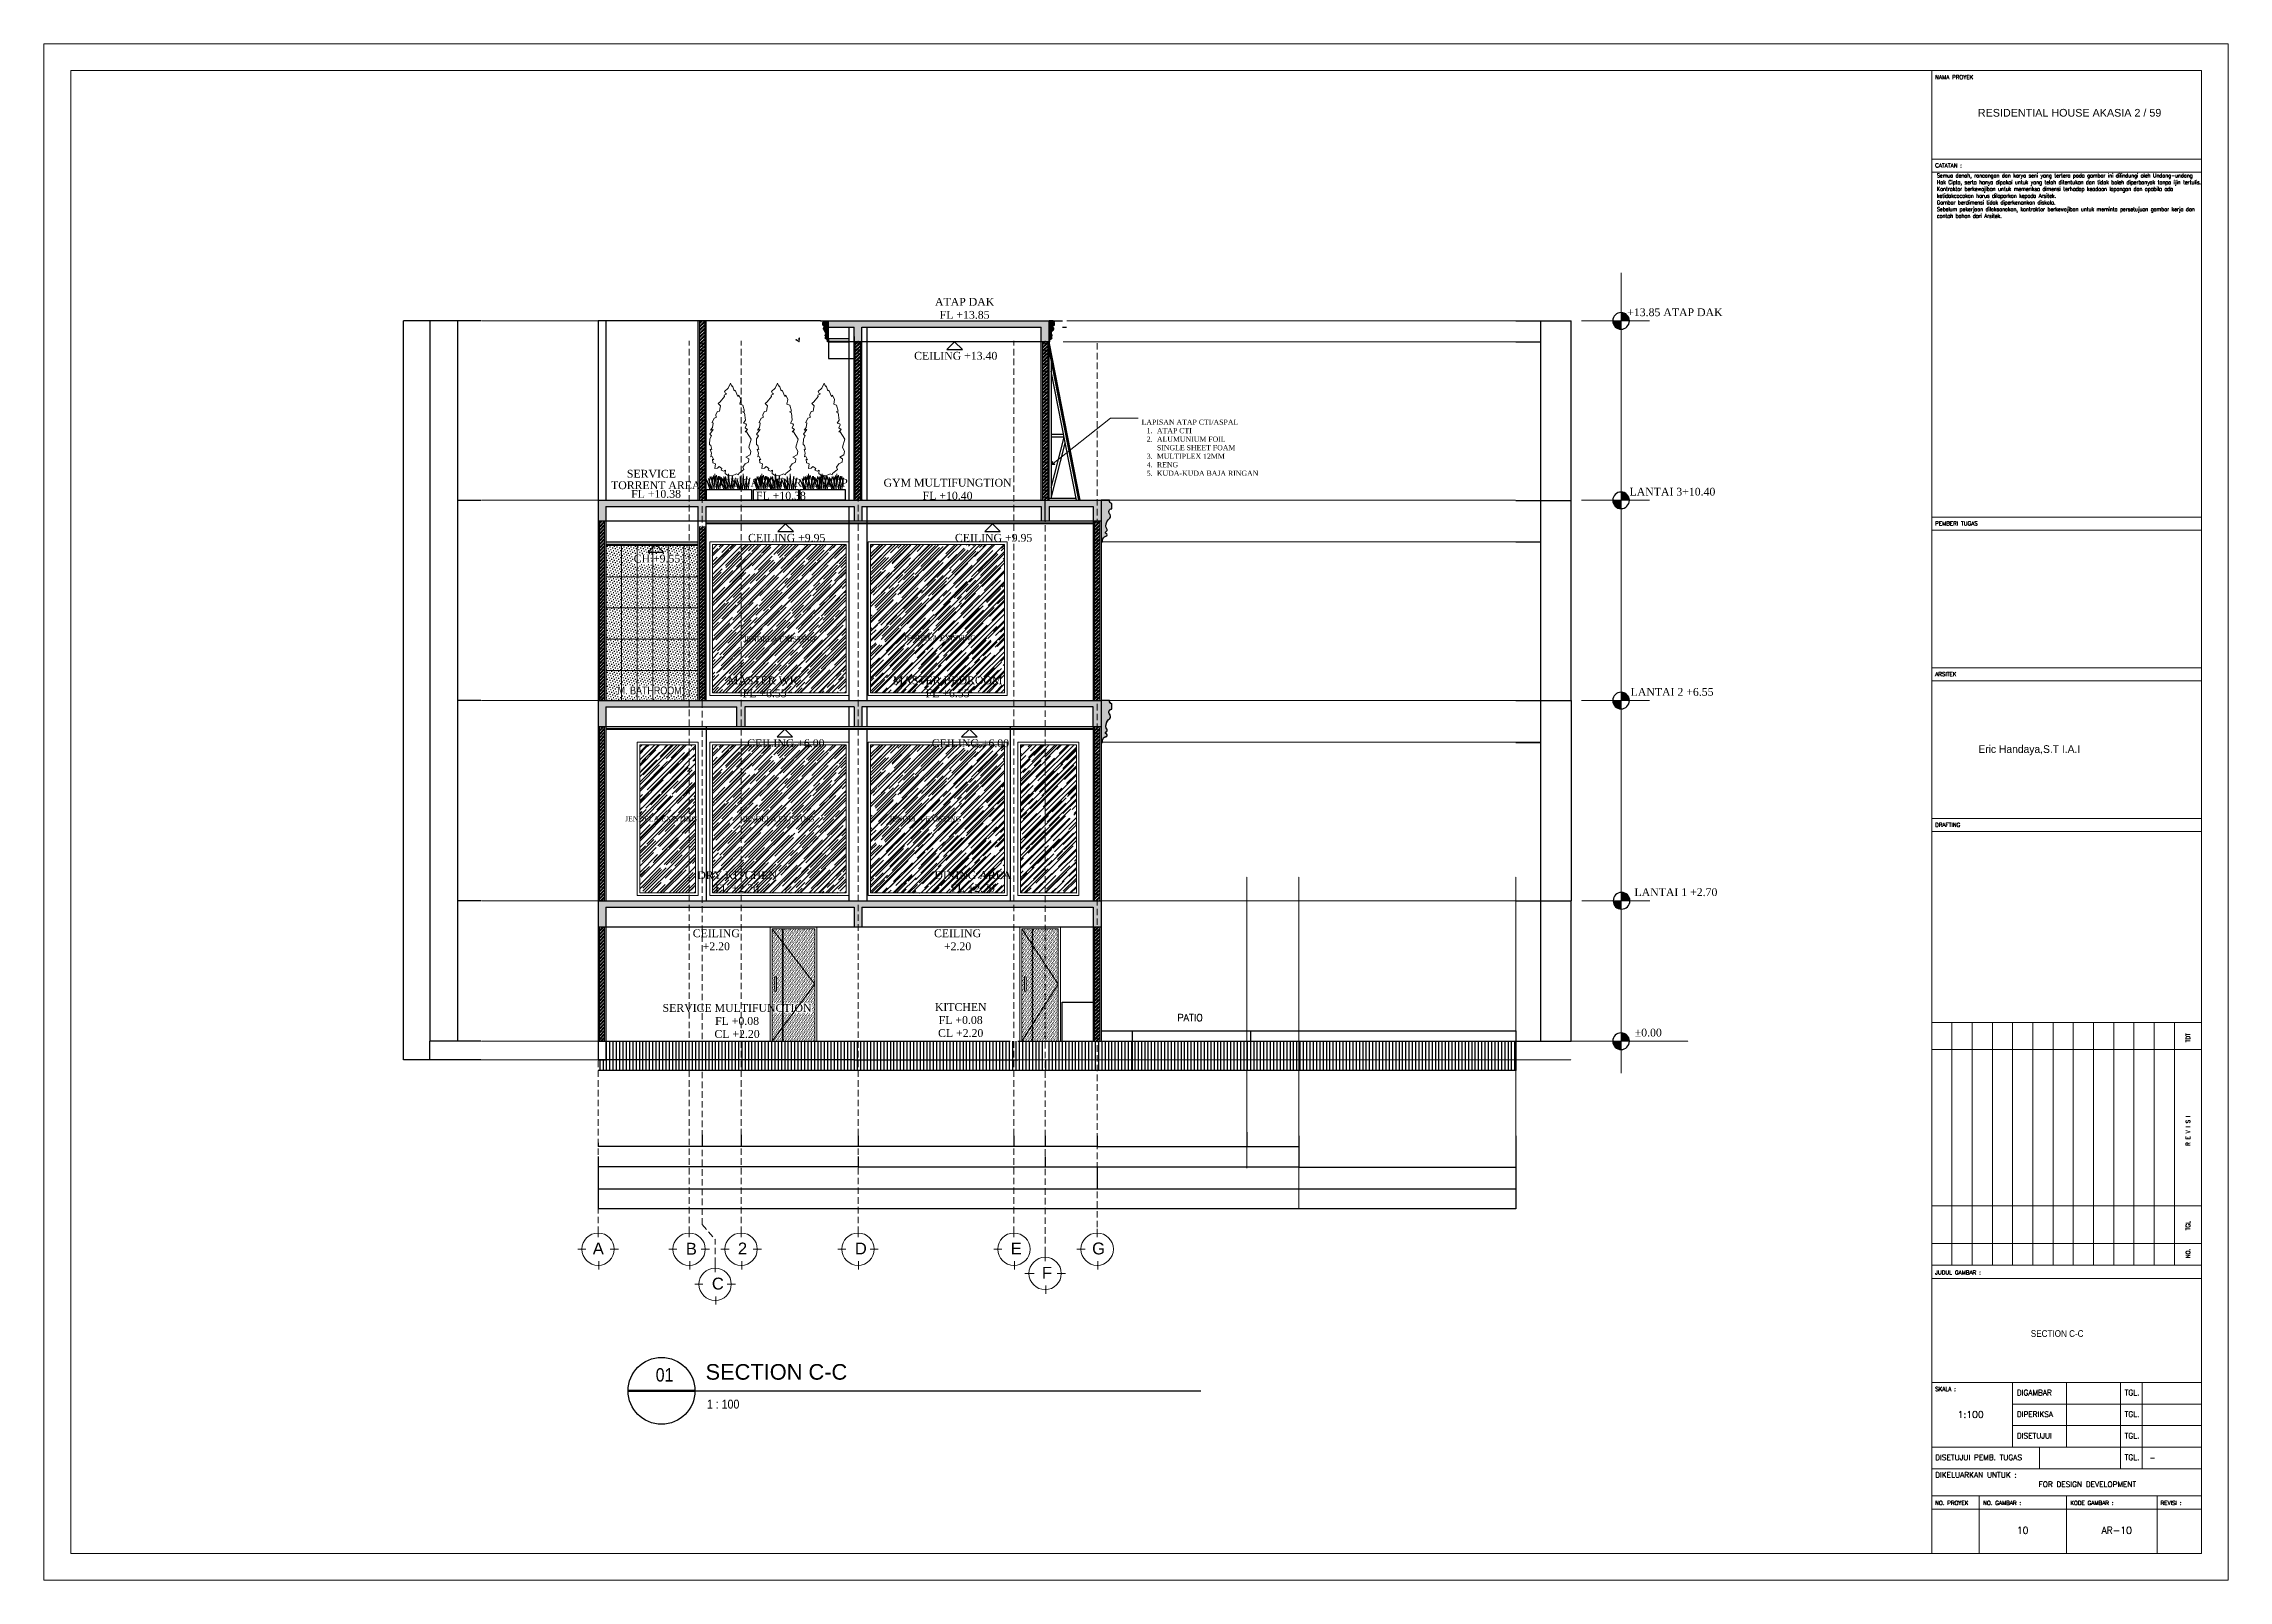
# Model space of a CAD drawing. Header units: millimetres. Extents: x -9564 to 494436, y -140371 to 4257.
# Drawn here: x 368436 to 410436, y -25289 to 4257 of the extents above; entities that cross this region are included whole.
import ezdxf
from ezdxf.enums import TextEntityAlignment as Align

# ---------------------------------------------------------------- set-up
doc = ezdxf.new("R2010")
doc.units = ezdxf.units.MM
doc.header["$MEASUREMENT"] = 0
for name, pattern in [('DASHED2', [0.375, 0.25, -0.125]), ('HIDDEN2', [0.1875, 0.125, -0.0625]), ('SLD-Solid', [0])]:
    doc.linetypes.add(name, pattern=pattern)
doc.layers.get('DEFPOINTS').update_dxf_attribs({"lineweight": 18})
for name, color, linetype, lineweight in [('09-Arsiran', 8, 'Continuous', 5), ('8', 8, 'Continuous', 5), ('AS', 8, 'HIDDEN2', 5), ('DIM', 1, 'Continuous', 5), ('Dimensi', 252, 'Continuous', 9), ('DOOR OPENING', 4, 'SLD-Solid', 5), ('KOP', 7, 'Continuous', 80), ('LEGEND', 1, 'DASHED2', 50), ('XR-KOP A3_MOZART$0$A-TXTKOP', 3, 'Continuous', 5), ('XR-KOP A3_MOZART$0$KOP-A1$0$A-GRSKOP', 1, 'Continuous', 5), ('XR-KOP A3_MOZART$0$KOP-A1$0$A-TXTKOP', 3, 'Continuous', 5)]:
    doc.layers.add(name, color=color, linetype=linetype, lineweight=lineweight)
for name, color, linetype in [('garis tipis', 251, 'Continuous'), ('ht', 14, 'Continuous'), ('NOT', 1, 'Continuous'), ('TEXT', 4, 'Continuous')]:
    doc.layers.add(name, color=color, linetype=linetype)
doc.styles.add('Arial Narrow', font='ARIALN.TTF')
doc.styles.add('HAND', font='ROMAND.SHX', dxfattribs={"width": 0.8, "height": 250})
doc.styles.add('NOTEXT1', font='arial.ttf')
doc.styles.add('NOTEXT2', font='arial.ttf')
doc.styles.add('NOTEXT4', font='arial.ttf')
doc.styles.get("Standard").update_dxf_attribs({"font": 'arial.ttf'})
doc.styles.add('style1', font='times.ttf', dxfattribs={"height": 0.15})
doc.styles.add('style2', font='times.ttf', dxfattribs={"height": 0.18})
doc.styles.add('XR-KOP A3_MOZART$0$KOP-A1$0$DIM100', font='SIMPLEX.shx', dxfattribs={"width": 0.8, "height": 250})
doc.styles.add('XR-KOP A3_MOZART$0$KOP-A1$0$ROMANS', font='romans.shx', dxfattribs={"height": 200})
doc.styles.add('XR-KOP A3_MOZART$0$ROMAND', font='romand.shx', dxfattribs={"height": 2, "bigfont": 'bigfont.shx'})
doc.styles.add('XR-KOP A3_MOZART$0$ROMANS', font='romans.shx', dxfattribs={"height": 200})
doc.dimstyles.new('100 baru', dxfattribs={"dimtxt": 0.2, "dimasz": 0.1, "dimexe": 0.1, "dimexo": 0.1, "dimgap": 0.1, "dimtad": 1, "dimtoh": 1, "dimdec": 0, "dimlfac": 100, "dimtxsty": 'Standard', "dimblk": 'ARCHTICK', "dimcen": 0.1, "dimclrd": 8, "dimclre": 8, "dimclrt": 2, "dimadec": 0, "dimazin": 0, "dimtfac": 1, "dimtdec": 0, "dimtix": 1, "dimtmove": 0, "dimatfit": 3, "dimldrblk": 'ARCHTICK', "dimfxl": 1.25, "dimlwd": -1, "dimlwe": -1, "dimarcsym": 0})
doc.dimstyles.new('ISO-25', dxfattribs={"dimtxt": 0.18, "dimasz": 0.12, "dimexe": 0.1, "dimexo": 0.1, "dimgap": 0.0625, "dimtad": 1, "dimtoh": 1, "dimdec": 0, "dimlfac": 1000, "dimtxsty": 'style2', "dimblk": 'ARCHTICK', "dimcen": 0.15, "dimclrd": 1, "dimclre": 1, "dimclrt": 4, "dimadec": 0, "dimazin": 0, "dimtfac": 1, "dimtdec": 0, "dimtmove": 0, "dimatfit": 3, "dimldrblk": 'OBLIQUE', "dimfxl": 1, "dimarcsym": 0})
pattern_1 = [(95, (-203801.84, -168824.07), (28.0189248, 23.5106715), [3.8099993, -41.9099921]), (40, (-203801.84, -168824.07), (-32.0036846, 22.0353416), [3.0479994, -33.5281105]), (145.451445, (-203799.506, -168822.11), (-3.9847588, 45.5460119), [3.2380012, -35.6180422]), (91.1842, (-203809.025, -168816.886), (44.2820403, 32.3906765), [5.714999, -62.864988]), (141.635558, (-203805.335, -168814.186), (-1.4173232, 68.56534), [4.8570037, -53.4271116]), (36.184151, (-203809.025, -168816.886), (-1.417323, 68.56534), [4.5719926, -50.291937]), (66, (-203803.637, -168815.09), (35.9039891, 6.9790285), [3.8099993, -41.9099921]), (11, (-203803.637, -168815.09), (-17.307982, 34.788232), [3.0479994, -33.5279937]), (116.451445, (-203800.645, -168814.508), (18.5960069, 41.7672607), [3.2380012, -35.6179808]), (82.5, (-203801.841, -168824.07), (-11.52109165, 12.3946804), [0, -33.1215938, 0, -34.0359936, 0, -33.6549937]), (52.5, (-203801.841, -168824.07), (-4.7179446, 23.6173956), [0, -19.40559635, 0, -32.3595939, 0, -12.8269976]), (12.5, (-203809.851, -168832.08), (19.98556885, 18.36523566), [0, -12.6999976, 0, -39.62399255, 0, -52.5779901]), (2.5, (-203813.444, -168835.672), (17.3527776, 24.544474), [0, -16.5099969, 0, -26.314395, 0, -37.337993])]
pattern_2 = [(45, (-203801.84, -168824.07), (-11.225318, 33.6759541), [0, -31.749994])]
pattern_3 = [(45, (268832.39, -140582.31), (107.76305, 287.36814), [1904.9996, -254, 634.9999, -127]), (45, (268906.93, -140417.97), (-209.23993, 29.63484), [380.9999, -41.91, 761.99986, -95.25]), (45, (268800.96, -140461.075), (406.805526, 527.140935), [1015.9998, -177.79997, 507.9999, -126.99998])]
pattern_4 = [(45, (268832.39, -136732.31), (107.76305, 287.36814), [1904.9996, -254, 634.9999, -127]), (45, (268906.93, -136567.97), (-209.23993, 29.63484), [380.9999, -41.91, 761.99986, -95.25]), (45, (268800.96, -136611.08), (406.805526, 527.140935), [1015.9998, -177.79997, 507.9999, -126.99998])]

# ---------------------------------------------------------------- blocks, each defined once
blk = doc.blocks.new('lis atas')
at = {"true_color": 0x636466}
h = blk.add_hatch(color=251, dxfattribs=at)
h.dxf.hatch_style = 1
h.paths.add_polyline_path([(90.703, 140.132), (90.716, 140.132), (90.716, 140.147, -0.36498), (90.749, 140.187, 0.74874), (90.75, 140.215, -0.675931), (90.749, 140.231, 0.42987), (90.759, 140.26, -0.123299), (90.749, 140.283, -0.24485), (90.786, 140.361, 0.438632), (90.784, 140.404, -0.621787), (90.806, 140.451), (90.806, 140.501, -0.319918), (90.782, 140.532), (90.703, 140.532)])
blk.add_lwpolyline([(90.703, 140.132), (90.716, 140.132), (90.716, 140.147, -0.36498), (90.749, 140.187, 0.741922), (90.75, 140.214, -0.66528), (90.749, 140.231, 0.438756), (90.759, 140.26, -0.123299), (90.749, 140.283, -0.24485), (90.786, 140.361, 0.438632), (90.784, 140.404, -0.621787), (90.806, 140.451), (90.806, 140.501, -0.319918), (90.782, 140.532), (90.703, 140.532)], format="xyb", close=True)
blk = doc.blocks.new('_ArchTick')
at = {"color": 0, "linetype": 'ByBlock', "const_width": 0.15}
blk.add_lwpolyline([(-0.5, -0.5), (0.5, 0.5)], dxfattribs=at)
blk = doc.blocks.new('*D912')
at = {"color": 1, "lineweight": -2, "transparency": 16777216}
for p, q in [((376843, -14924), (375862, -14924)), ((375862, -15284), (375862, -14924)), ((376843, -15284), (375862, -15284))]:
    blk.add_line(p, q, dxfattribs=at)
at = {"layer": 'DEFPOINTS', "color": 0, "transparency": 16777216}
for p in [(375862, -14924), (376843, -14924), (376843, -15284)]:
    blk.add_point(p, dxfattribs=at)
at = {"color": 1, "lineweight": -2, "transparency": 16777216, "xscale": 0.12, "yscale": 0.12, "zscale": 0.12}
for p, rotation in [((375862, -14924), 90), ((375862, -15284), 270)]:
    blk.add_blockref('_ArchTick', p, dxfattribs=dict(at, rotation=rotation))
at = {"color": 4, "transparency": 16777216, "insert": (375862, -15104), "char_height": 0.18, "attachment_point": 5, "rotation": 90, "style": 'style2'}
blk.add_mtext('360000', dxfattribs=at)
blk = doc.blocks.new('_Oblique')
at = {"color": 0, "linetype": 'ByBlock', "lineweight": -2}
blk.add_line((-0.5, -0.5), (0.5, 0.5), dxfattribs=at)
blk = doc.blocks.new('*D777')
at = {"color": 1, "lineweight": -2, "transparency": 16777216}
for p, q in [((376843, -12224), (376397, -12224)), ((376397, -14924), (376397, -12224)), ((376843, -14924), (376397, -14924))]:
    blk.add_line(p, q, dxfattribs=at)
at = {"layer": 'DEFPOINTS', "color": 0, "transparency": 16777216}
for p in [(376397, -12224), (376843, -12224), (376843, -14924)]:
    blk.add_point(p, dxfattribs=at)
at = {"color": 1, "lineweight": -2, "transparency": 16777216, "xscale": 0.12, "yscale": 0.12, "zscale": 0.12}
for p, rotation in [((376397, -12224), 90), ((376397, -14924), 270)]:
    blk.add_blockref('_ArchTick', p, dxfattribs=dict(at, rotation=rotation))
at = {"color": 4, "transparency": 16777216, "insert": (376397, -13574), "char_height": 0.18, "attachment_point": 5, "rotation": 90, "style": 'style2'}
blk.add_mtext('2699999', dxfattribs=at)
blk = doc.blocks.new('*D913')
at = {"color": 1, "lineweight": -2, "transparency": 16777216}
for p, q in [((376843, -8374), (376397, -8374)), ((376397, -12224), (376397, -8374)), ((376843, -12224), (376397, -12224))]:
    blk.add_line(p, q, dxfattribs=at)
at = {"layer": 'DEFPOINTS', "color": 0, "transparency": 16777216}
for p in [(376397, -8374), (376843, -8374), (376843, -12224)]:
    blk.add_point(p, dxfattribs=at)
at = {"color": 1, "lineweight": -2, "transparency": 16777216, "xscale": 0.12, "yscale": 0.12, "zscale": 0.12}
for p, rotation in [((376397, -8374), 90), ((376397, -12224), 270)]:
    blk.add_blockref('_ArchTick', p, dxfattribs=dict(at, rotation=rotation))
at = {"color": 4, "transparency": 16777216, "insert": (376397, -10299), "char_height": 0.18, "attachment_point": 5, "rotation": 90, "style": 'style2'}
blk.add_mtext('3849999', dxfattribs=at)
blk = doc.blocks.new('*D778')
at = {"color": 1, "lineweight": -2, "transparency": 16777216}
for p, q in [((376843, -4524), (376397, -4524)), ((376397, -8374), (376397, -4524)), ((376843, -8374), (376397, -8374))]:
    blk.add_line(p, q, dxfattribs=at)
at = {"layer": 'DEFPOINTS', "color": 0, "transparency": 16777216}
for p in [(376397, -4524), (376843, -4524), (376843, -8374)]:
    blk.add_point(p, dxfattribs=at)
at = {"color": 1, "lineweight": -2, "transparency": 16777216, "xscale": 0.12, "yscale": 0.12, "zscale": 0.12}
for p, rotation in [((376397, -4524), 90), ((376397, -8374), 270)]:
    blk.add_blockref('_ArchTick', p, dxfattribs=dict(at, rotation=rotation))
at = {"color": 4, "transparency": 16777216, "insert": (376397, -6449), "char_height": 0.18, "attachment_point": 5, "rotation": 90, "style": 'style2'}
blk.add_mtext('3849999', dxfattribs=at)
blk = doc.blocks.new('*D914')
at = {"color": 1, "lineweight": -2, "transparency": 16777216}
for p, q in [((376843, -1074), (376397, -1074)), ((376397, -4524), (376397, -1074)), ((376843, -4524), (376397, -4524))]:
    blk.add_line(p, q, dxfattribs=at)
at = {"layer": 'DEFPOINTS', "color": 0, "transparency": 16777216}
for p in [(376397, -1074), (376843, -1074), (376843, -4524)]:
    blk.add_point(p, dxfattribs=at)
at = {"color": 1, "lineweight": -2, "transparency": 16777216, "xscale": 0.12, "yscale": 0.12, "zscale": 0.12}
for p, rotation in [((376397, -1074), 90), ((376397, -4524), 270)]:
    blk.add_blockref('_ArchTick', p, dxfattribs=dict(at, rotation=rotation))
at = {"color": 4, "transparency": 16777216, "insert": (376397, -2799), "char_height": 0.18, "attachment_point": 5, "rotation": 90, "style": 'style2'}
blk.add_mtext('3449999', dxfattribs=at)
blk = doc.blocks.new('*D779')
at = {"color": 1, "lineweight": -2, "transparency": 16777216}
for p, q in [((376397, -1074), (375862, -1074)), ((375862, -1074), (375862, -14924)), ((376397, -14924), (375862, -14924))]:
    blk.add_line(p, q, dxfattribs=at)
at = {"layer": 'DEFPOINTS', "color": 0, "transparency": 16777216}
for p in [(376397, -1074), (375862, -14924), (376397, -14924)]:
    blk.add_point(p, dxfattribs=at)
at = {"color": 1, "lineweight": -2, "transparency": 16777216, "xscale": 0.12, "yscale": 0.12, "zscale": 0.12}
for p, rotation in [((375862, -1074), 90), ((375862, -14924), 270)]:
    blk.add_blockref('_ArchTick', p, dxfattribs=dict(at, rotation=rotation))
at = {"color": 4, "transparency": 16777216, "insert": (375862, -7999), "char_height": 0.18, "attachment_point": 5, "rotation": 90, "style": 'style2'}
blk.add_mtext('13849997', dxfattribs=at)
blk = doc.blocks.new('*D780')
at = {"color": 1, "lineweight": -2, "transparency": 16777216}
for p, q in [((375862, -1074), (375356, -1074)), ((375356, -15284), (375356, -1074)), ((375862, -15284), (375356, -15284))]:
    blk.add_line(p, q, dxfattribs=at)
at = {"layer": 'DEFPOINTS', "color": 0, "transparency": 16777216}
for p in [(375356, -1074), (375862, -1074), (375862, -15284)]:
    blk.add_point(p, dxfattribs=at)
at = {"color": 1, "lineweight": -2, "transparency": 16777216, "xscale": 0.12, "yscale": 0.12, "zscale": 0.12}
for p, rotation in [((375356, -1074), 90), ((375356, -15284), 270)]:
    blk.add_blockref('_ArchTick', p, dxfattribs=dict(at, rotation=rotation))
at = {"color": 4, "transparency": 16777216, "insert": (375356, -8179), "char_height": 0.18, "attachment_point": 5, "rotation": 90, "style": 'style2'}
blk.add_mtext('14209997', dxfattribs=at)
blk = doc.blocks.new('*D915')
at = {"color": 1, "lineweight": -2, "transparency": 16777216}
for p, q in [((396740, -1074), (397214, -1074)), ((397214, -1074), (397214, -1474)), ((396740, -1474), (397214, -1474))]:
    blk.add_line(p, q, dxfattribs=at)
at = {"layer": 'DEFPOINTS', "color": 0, "transparency": 16777216}
for p in [(396740, -1074), (396740, -1474), (397214, -1474)]:
    blk.add_point(p, dxfattribs=at)
at = {"color": 1, "lineweight": -2, "transparency": 16777216, "xscale": 0.12, "yscale": 0.12, "zscale": 0.12}
for p, rotation in [((397214, -1074), 90), ((397214, -1474), 270)]:
    blk.add_blockref('_ArchTick', p, dxfattribs=dict(at, rotation=rotation))
at = {"color": 4, "transparency": 16777216, "insert": (397214, -1274), "char_height": 0.18, "attachment_point": 5, "rotation": 90, "style": 'style2'}
blk.add_mtext('400000', dxfattribs=at)
blk = doc.blocks.new('*D916')
at = {"color": 1, "lineweight": -2, "transparency": 16777216}
for p, q in [((396740, -1474), (397214, -1474)), ((397214, -1474), (397214, -4524)), ((396740, -4524), (397214, -4524))]:
    blk.add_line(p, q, dxfattribs=at)
at = {"layer": 'DEFPOINTS', "color": 0, "transparency": 16777216}
for p in [(396740, -1474), (396740, -4524), (397214, -4524)]:
    blk.add_point(p, dxfattribs=at)
at = {"color": 1, "lineweight": -2, "transparency": 16777216, "xscale": 0.12, "yscale": 0.12, "zscale": 0.12}
for p, rotation in [((397214, -1474), 90), ((397214, -4524), 270)]:
    blk.add_blockref('_ArchTick', p, dxfattribs=dict(at, rotation=rotation))
at = {"color": 4, "transparency": 16777216, "insert": (397214, -2999), "char_height": 0.18, "attachment_point": 5, "rotation": 90, "style": 'style2'}
blk.add_mtext('3049999', dxfattribs=at)
blk = doc.blocks.new('*D781')
at = {"color": 1, "lineweight": -2, "transparency": 16777216}
for p, q in [((396740, -4524), (397214, -4524)), ((397214, -4524), (397214, -5324)), ((396740, -5324), (397214, -5324))]:
    blk.add_line(p, q, dxfattribs=at)
at = {"layer": 'DEFPOINTS', "color": 0, "transparency": 16777216}
for p in [(396740, -4524), (396740, -5324), (397214, -5324)]:
    blk.add_point(p, dxfattribs=at)
at = {"color": 1, "lineweight": -2, "transparency": 16777216, "xscale": 0.12, "yscale": 0.12, "zscale": 0.12}
for p, rotation in [((397214, -4524), 90), ((397214, -5324), 270)]:
    blk.add_blockref('_ArchTick', p, dxfattribs=dict(at, rotation=rotation))
at = {"color": 4, "transparency": 16777216, "insert": (397214, -4924), "char_height": 0.18, "attachment_point": 5, "rotation": 90, "style": 'style2'}
blk.add_mtext('800000', dxfattribs=at)
blk = doc.blocks.new('*D917')
at = {"color": 1, "lineweight": -2, "transparency": 16777216}
for p, q in [((396740, -5324), (397214, -5324)), ((397214, -5324), (397214, -8374)), ((396740, -8374), (397214, -8374))]:
    blk.add_line(p, q, dxfattribs=at)
at = {"layer": 'DEFPOINTS', "color": 0, "transparency": 16777216}
for p in [(396740, -5324), (396740, -8374), (397214, -8374)]:
    blk.add_point(p, dxfattribs=at)
at = {"color": 1, "lineweight": -2, "transparency": 16777216, "xscale": 0.12, "yscale": 0.12, "zscale": 0.12}
for p, rotation in [((397214, -5324), 90), ((397214, -8374), 270)]:
    blk.add_blockref('_ArchTick', p, dxfattribs=dict(at, rotation=rotation))
at = {"color": 4, "transparency": 16777216, "insert": (397214, -6849), "char_height": 0.18, "attachment_point": 5, "rotation": 90, "style": 'style2'}
blk.add_mtext('3049999', dxfattribs=at)
blk = doc.blocks.new('*D918')
at = {"color": 1, "lineweight": -2, "transparency": 16777216}
for p, q in [((396740, -8374), (397214, -8374)), ((397214, -8374), (397214, -9174)), ((396740, -9174), (397214, -9174))]:
    blk.add_line(p, q, dxfattribs=at)
at = {"layer": 'DEFPOINTS', "color": 0, "transparency": 16777216}
for p in [(396740, -8374), (396740, -9174), (397214, -9174)]:
    blk.add_point(p, dxfattribs=at)
at = {"color": 1, "lineweight": -2, "transparency": 16777216, "xscale": 0.12, "yscale": 0.12, "zscale": 0.12}
for p, rotation in [((397214, -8374), 90), ((397214, -9174), 270)]:
    blk.add_blockref('_ArchTick', p, dxfattribs=dict(at, rotation=rotation))
at = {"color": 4, "transparency": 16777216, "insert": (397214, -8774), "char_height": 0.18, "attachment_point": 5, "rotation": 90, "style": 'style2'}
blk.add_mtext('800000', dxfattribs=at)
blk = doc.blocks.new('*D782')
at = {"color": 1, "lineweight": -2, "transparency": 16777216}
for p, q in [((396740, -9179), (397214, -9179)), ((397214, -9179), (397214, -12224)), ((396740, -12224), (397214, -12224))]:
    blk.add_line(p, q, dxfattribs=at)
at = {"layer": 'DEFPOINTS', "color": 0, "transparency": 16777216}
for p in [(396740, -9179), (396740, -12224), (397214, -12224)]:
    blk.add_point(p, dxfattribs=at)
at = {"color": 1, "lineweight": -2, "transparency": 16777216, "xscale": 0.12, "yscale": 0.12, "zscale": 0.12}
for p, rotation in [((397214, -9179), 90), ((397214, -12224), 270)]:
    blk.add_blockref('_ArchTick', p, dxfattribs=dict(at, rotation=rotation))
at = {"color": 4, "transparency": 16777216, "insert": (397214, -10701), "char_height": 0.18, "attachment_point": 5, "rotation": 90, "style": 'style2'}
blk.add_mtext('3044999', dxfattribs=at)
blk = doc.blocks.new('*D919')
at = {"color": 1, "lineweight": -2, "transparency": 16777216}
for p, q in [((396740, -12224), (397214, -12224)), ((397214, -12224), (397214, -14924)), ((396740, -14924), (397214, -14924))]:
    blk.add_line(p, q, dxfattribs=at)
at = {"layer": 'DEFPOINTS', "color": 0, "transparency": 16777216}
for p in [(396740, -12224), (396740, -14924), (397214, -14924)]:
    blk.add_point(p, dxfattribs=at)
at = {"color": 1, "lineweight": -2, "transparency": 16777216, "xscale": 0.12, "yscale": 0.12, "zscale": 0.12}
for p, rotation in [((397214, -12224), 90), ((397214, -14924), 270)]:
    blk.add_blockref('_ArchTick', p, dxfattribs=dict(at, rotation=rotation))
at = {"color": 4, "transparency": 16777216, "insert": (397214, -13574), "char_height": 0.18, "attachment_point": 5, "rotation": 90, "style": 'style2'}
blk.add_mtext('2699999', dxfattribs=at)
blk = doc.blocks.new('*D920')
at = {"color": 1, "lineweight": -2, "transparency": 16777216}
for p, q in [((397214, -12224), (397801, -12224)), ((397801, -14924), (397801, -12224)), ((397214, -14924), (397801, -14924))]:
    blk.add_line(p, q, dxfattribs=at)
at = {"layer": 'DEFPOINTS', "color": 0, "transparency": 16777216}
for p in [(397214, -12224), (397801, -12224), (397214, -14924)]:
    blk.add_point(p, dxfattribs=at)
at = {"color": 1, "lineweight": -2, "transparency": 16777216, "xscale": 0.12, "yscale": 0.12, "zscale": 0.12}
for p, rotation in [((397801, -12224), 90), ((397801, -14924), 270)]:
    blk.add_blockref('_ArchTick', p, dxfattribs=dict(at, rotation=rotation))
at = {"color": 4, "transparency": 16777216, "insert": (397801, -13574), "char_height": 0.18, "attachment_point": 5, "rotation": 90, "style": 'style2'}
blk.add_mtext('2699999', dxfattribs=at)
blk = doc.blocks.new('*D783')
at = {"color": 1, "lineweight": -2, "transparency": 16777216}
for p, q in [((397214, -8374), (397801, -8374)), ((397801, -8374), (397801, -12224)), ((397214, -12224), (397801, -12224))]:
    blk.add_line(p, q, dxfattribs=at)
at = {"layer": 'DEFPOINTS', "color": 0, "transparency": 16777216}
for p in [(397214, -8374), (397214, -12224), (397801, -12224)]:
    blk.add_point(p, dxfattribs=at)
at = {"color": 1, "lineweight": -2, "transparency": 16777216, "xscale": 0.12, "yscale": 0.12, "zscale": 0.12}
for p, rotation in [((397801, -8374), 90), ((397801, -12224), 270)]:
    blk.add_blockref('_ArchTick', p, dxfattribs=dict(at, rotation=rotation))
at = {"color": 4, "transparency": 16777216, "insert": (397801, -10299), "char_height": 0.18, "attachment_point": 5, "rotation": 90, "style": 'style2'}
blk.add_mtext('3849999', dxfattribs=at)
blk = doc.blocks.new('*D784')
at = {"color": 1, "lineweight": -2, "transparency": 16777216}
for p, q in [((397214, -4524), (397801, -4524)), ((397801, -8374), (397801, -4524)), ((397214, -8374), (397801, -8374))]:
    blk.add_line(p, q, dxfattribs=at)
at = {"layer": 'DEFPOINTS', "color": 0, "transparency": 16777216}
for p in [(397214, -4524), (397801, -4524), (397214, -8374)]:
    blk.add_point(p, dxfattribs=at)
at = {"color": 1, "lineweight": -2, "transparency": 16777216, "xscale": 0.12, "yscale": 0.12, "zscale": 0.12}
for p, rotation in [((397801, -4524), 90), ((397801, -8374), 270)]:
    blk.add_blockref('_ArchTick', p, dxfattribs=dict(at, rotation=rotation))
at = {"color": 4, "transparency": 16777216, "insert": (397801, -6449), "char_height": 0.18, "attachment_point": 5, "rotation": 90, "style": 'style2'}
blk.add_mtext('3849999', dxfattribs=at)
blk = doc.blocks.new('*D785')
at = {"color": 1, "lineweight": -2, "transparency": 16777216}
for p, q in [((397214, -1074), (397801, -1074)), ((397801, -4524), (397801, -1074)), ((397214, -4524), (397801, -4524))]:
    blk.add_line(p, q, dxfattribs=at)
at = {"layer": 'DEFPOINTS', "color": 0, "transparency": 16777216}
for p in [(397214, -1074), (397801, -1074), (397214, -4524)]:
    blk.add_point(p, dxfattribs=at)
at = {"color": 1, "lineweight": -2, "transparency": 16777216, "xscale": 0.12, "yscale": 0.12, "zscale": 0.12}
for p, rotation in [((397801, -1074), 90), ((397801, -4524), 270)]:
    blk.add_blockref('_ArchTick', p, dxfattribs=dict(at, rotation=rotation))
at = {"color": 4, "transparency": 16777216, "insert": (397801, -2799), "char_height": 0.18, "attachment_point": 5, "rotation": 90, "style": 'style2'}
blk.add_mtext('3449999', dxfattribs=at)
blk = doc.blocks.new('A$C459A4C15')
at = {"layer": 'ht'}
h = blk.add_hatch(color=256, dxfattribs=at)
h.paths.add_polyline_path([(0, 0.08), (0, 0), (-0.08, 0, -0.414214)])
h.paths.add_polyline_path([(0, 0), (0.08, 0, -0.414214), (0, -0.08)])
blk.add_circle((0, 0), 0.0801, dxfattribs=at)
blk = doc.blocks.new('lis 3')
at = {"true_color": 0x636466}
h = blk.add_hatch(color=251, dxfattribs=at)
h.dxf.hatch_style = 1
h.paths.add_polyline_path([(93.26, 135.846), (93.26, 135.946, -0.319918), (93.212, 136.009), (93.053, 136.009), (93.053, 135.209), (93.079, 135.209), (93.079, 135.238, -0.36498), (93.146, 135.317, 0.74874), (93.148, 135.373, -0.70461), (93.147, 135.407, 0.42104), (93.166, 135.463, -0.123299), (93.147, 135.51, -0.24485), (93.22, 135.667, 0.438632), (93.216, 135.752, -0.621787)])
blk.add_lwpolyline([(93.053, 135.209), (93.079, 135.209), (93.079, 135.238, -0.36498), (93.146, 135.317, 0.741922), (93.149, 135.373, -0.66528), (93.145, 135.406, 0.438756), (93.166, 135.463, -0.123299), (93.147, 135.51, -0.24485), (93.22, 135.667, 0.438632), (93.216, 135.752, -0.621787), (93.26, 135.846), (93.26, 135.946, -0.319918), (93.212, 136.009), (93.053, 136.009)], format="xyb", close=True)
blk = doc.blocks.new('aspot')
at = {"layer": '09-Arsiran'}
for p, q in [((110.262, 123.544), (110.262, 123.388)), ((112.012, 123.544), (112.012, 123.388)), ((113.012, 123.544), (113.012, 123.388)), ((115.26, 123.544), (115.26, 123.388)), ((118.257, 123.544), (118.257, 123.388)), ((119.857, 123.544), (119.857, 123.388)), ((109.873, 123.154), (110.029, 123.154)), ((110.496, 123.154), (110.652, 123.154)), ((111.623, 123.154), (111.779, 123.154)), ((112.246, 123.154), (112.402, 123.154)), ((112.623, 123.154), (112.779, 123.154)), ((113.246, 123.154), (113.402, 123.154)), ((114.871, 123.154), (115.026, 123.154)), ((115.493, 123.154), (115.649, 123.154)), ((117.868, 123.154), (118.024, 123.154)), ((118.857, 123.077), (118.857, 122.921)), ((119.468, 123.154), (119.624, 123.154)), ((110.274, 122.921), (110.274, 122.765)), ((112.024, 122.921), (112.024, 122.765)), ((112.512, 122.869), (112.512, 122.714)), ((113.024, 122.921), (113.024, 122.765)), ((115.271, 122.921), (115.271, 122.765)), ((118.269, 122.921), (118.269, 122.765)), ((118.468, 122.688), (118.624, 122.688)), ((118.491, 122.688), (118.647, 122.688)), ((119.091, 122.688), (119.247, 122.688)), ((119.869, 122.921), (119.869, 122.765)), ((112.123, 122.48), (112.279, 122.48)), ((112.524, 122.247), (112.524, 122.091)), ((112.746, 122.48), (112.902, 122.48)), ((118.869, 122.454), (118.869, 122.299))]:
    blk.add_line(p, q, dxfattribs=at)
for centre in [(110.262, 123.154), (112.012, 123.154), (113.012, 123.154), (115.26, 123.154), (118.257, 123.154), (119.857, 123.154), (112.512, 122.48), (118.857, 122.688)]:
    blk.add_circle(centre, 0.311, dxfattribs=at)
at = {"layer": 'AS'}
for p, q in [((110.262, 123.466), (110.262, 140.622)), ((112.012, 123.466), (112.012, 140.622)), ((112.262, 123.628), (112.262, 140.622)), ((113.012, 123.466), (113.012, 140.622)), ((115.26, 123.466), (115.26, 140.622)), ((118.257, 123.466), (118.257, 140.622)), ((118.857, 123.077), (118.857, 140.622)), ((119.857, 123.388), (119.857, 140.622)), ((112.262, 123.628), (112.512, 123.342)), ((112.512, 122.869), (112.512, 123.342))]:
    blk.add_line(p, q, dxfattribs=at)
at = {"layer": '09-Arsiran', "color": 2, "char_height": 0.228, "attachment_point": 1}
for s, insert in [('A', (110.16, 123.282)), ('B', (111.95, 123.277)), ('2', (112.95, 123.282)), ('D', (115.198, 123.282)), ('E', (118.195, 123.282)), ('G', (119.76, 123.282)), ('F', (118.795, 122.815)), ('C', (112.45, 122.607))]:
    blk.add_mtext_dynamic_manual_height_columns(s, width=0.05426, gutter_width=1.14, heights=[0], dxfattribs=dict(at, insert=insert))
blk = doc.blocks.new('*D786')
at = {"color": 1, "lineweight": -2, "transparency": 16777216}
for p, q in [((387690, -16744), (387690, -16950)), ((388690, -16744), (388690, -16950)), ((388690, -16950), (387690, -16950))]:
    blk.add_line(p, q, dxfattribs=at)
at = {"layer": 'DEFPOINTS', "color": 0, "transparency": 16777216}
for p in [(387690, -16744), (388690, -16744), (387690, -16950)]:
    blk.add_point(p, dxfattribs=at)
at = {"color": 1, "lineweight": -2, "transparency": 16777216, "xscale": 0.12, "yscale": 0.12, "zscale": 0.12, "rotation": 180}
blk.add_blockref('_ArchTick', (387690, -16950), dxfattribs=at)
at = {"color": 1, "lineweight": -2, "transparency": 16777216, "xscale": 0.12, "yscale": 0.12, "zscale": 0.12}
blk.add_blockref('_ArchTick', (388690, -16950), dxfattribs=at)
at = {"color": 4, "transparency": 16777216, "insert": (388190, -16950), "char_height": 0.18, "attachment_point": 5, "style": 'style2'}
blk.add_mtext('1000000', dxfattribs=at)
blk = doc.blocks.new('*D787')
at = {"color": 1, "lineweight": -2, "transparency": 16777216}
for p, q in [((387090, -16744), (387090, -16947)), ((387690, -16744), (387690, -16947)), ((387690, -16947), (387090, -16947))]:
    blk.add_line(p, q, dxfattribs=at)
at = {"layer": 'DEFPOINTS', "color": 0, "transparency": 16777216}
for p in [(387090, -16744), (387690, -16744), (387090, -16947)]:
    blk.add_point(p, dxfattribs=at)
at = {"color": 1, "lineweight": -2, "transparency": 16777216, "xscale": 0.12, "yscale": 0.12, "zscale": 0.12, "rotation": 180}
blk.add_blockref('_ArchTick', (387090, -16947), dxfattribs=at)
at = {"color": 1, "lineweight": -2, "transparency": 16777216, "xscale": 0.12, "yscale": 0.12, "zscale": 0.12}
blk.add_blockref('_ArchTick', (387690, -16947), dxfattribs=at)
at = {"color": 4, "transparency": 16777216, "insert": (387390, -16947), "char_height": 0.18, "attachment_point": 5, "style": 'style2'}
blk.add_mtext('600000', dxfattribs=at)
blk = doc.blocks.new('*D788')
at = {"color": 1, "lineweight": -2, "transparency": 16777216}
for p, q in [((384092, -16744), (384092, -16945)), ((387090, -16744), (387090, -16945)), ((387090, -16945), (384092, -16945))]:
    blk.add_line(p, q, dxfattribs=at)
at = {"layer": 'DEFPOINTS', "color": 0, "transparency": 16777216}
for p in [(384092, -16744), (387090, -16744), (384092, -16945)]:
    blk.add_point(p, dxfattribs=at)
at = {"color": 1, "lineweight": -2, "transparency": 16777216, "xscale": 0.12, "yscale": 0.12, "zscale": 0.12, "rotation": 180}
blk.add_blockref('_ArchTick', (384092, -16945), dxfattribs=at)
at = {"color": 1, "lineweight": -2, "transparency": 16777216, "xscale": 0.12, "yscale": 0.12, "zscale": 0.12}
blk.add_blockref('_ArchTick', (387090, -16945), dxfattribs=at)
at = {"color": 4, "transparency": 16777216, "insert": (385591, -16945), "char_height": 0.18, "attachment_point": 5, "style": 'style2'}
blk.add_mtext('2997499', dxfattribs=at)
blk = doc.blocks.new('*D789')
at = {"color": 1, "lineweight": -2, "transparency": 16777216}
blk.add_line((384092, -16945), (381845, -16945), dxfattribs=at)
at = {"layer": 'DEFPOINTS', "color": 0, "transparency": 16777216}
for p in [(381845, -16945), (381845, -16945), (384092, -16945)]:
    blk.add_point(p, dxfattribs=at)
at = {"color": 1, "lineweight": -2, "transparency": 16777216, "xscale": 0.12, "yscale": 0.12, "zscale": 0.12, "rotation": 180}
blk.add_blockref('_ArchTick', (381845, -16945), dxfattribs=at)
at = {"color": 1, "lineweight": -2, "transparency": 16777216, "xscale": 0.12, "yscale": 0.12, "zscale": 0.12}
blk.add_blockref('_ArchTick', (384092, -16945), dxfattribs=at)
at = {"color": 4, "transparency": 16777216, "insert": (382969, -16945), "char_height": 0.18, "attachment_point": 5, "style": 'style2'}
blk.add_mtext('2247501', dxfattribs=at)
blk = doc.blocks.new('*D790')
at = {"color": 1, "lineweight": -2, "transparency": 16777216}
for p, q in [((381095, -16726), (381095, -16945)), ((381845, -16726), (381845, -16945)), ((381845, -16945), (381095, -16945))]:
    blk.add_line(p, q, dxfattribs=at)
at = {"layer": 'DEFPOINTS', "color": 0, "transparency": 16777216}
for p in [(381095, -16726), (381845, -16726), (381095, -16945)]:
    blk.add_point(p, dxfattribs=at)
at = {"color": 1, "lineweight": -2, "transparency": 16777216, "xscale": 0.12, "yscale": 0.12, "zscale": 0.12, "rotation": 180}
blk.add_blockref('_ArchTick', (381095, -16945), dxfattribs=at)
at = {"color": 1, "lineweight": -2, "transparency": 16777216, "xscale": 0.12, "yscale": 0.12, "zscale": 0.12}
blk.add_blockref('_ArchTick', (381845, -16945), dxfattribs=at)
at = {"color": 4, "transparency": 16777216, "insert": (381470, -16945), "char_height": 0.18, "attachment_point": 5, "style": 'style2'}
blk.add_mtext('750000', dxfattribs=at)
blk = doc.blocks.new('*D791')
at = {"color": 1, "lineweight": -2, "transparency": 16777216}
for p, q in [((379095, -16878), (379095, -16945)), ((381095, -16945), (379095, -16945)), ((381095, -16878), (381095, -16945))]:
    blk.add_line(p, q, dxfattribs=at)
at = {"layer": 'DEFPOINTS', "color": 0, "transparency": 16777216}
for p in [(379095, -16878), (379095, -16945), (381095, -16878)]:
    blk.add_point(p, dxfattribs=at)
at = {"color": 1, "lineweight": -2, "transparency": 16777216, "xscale": 0.12, "yscale": 0.12, "zscale": 0.12, "rotation": 180}
blk.add_blockref('_ArchTick', (379095, -16945), dxfattribs=at)
at = {"color": 1, "lineweight": -2, "transparency": 16777216, "xscale": 0.12, "yscale": 0.12, "zscale": 0.12}
blk.add_blockref('_ArchTick', (381095, -16945), dxfattribs=at)
at = {"color": 4, "transparency": 16777216, "insert": (380095, -16945), "char_height": 0.18, "attachment_point": 5, "style": 'style2'}
blk.add_mtext('2000000', dxfattribs=at)
blk = doc.blocks.new('*D921')
at = {"color": 1, "lineweight": -2, "transparency": 16777216}
for p, q in [((388690, -16744), (388690, -16947)), ((391565, -16674), (391565, -16947)), ((388690, -16947), (391565, -16947))]:
    blk.add_line(p, q, dxfattribs=at)
at = {"layer": 'DEFPOINTS', "color": 0, "transparency": 16777216}
for p in [(388690, -16744), (391565, -16674), (391565, -16947)]:
    blk.add_point(p, dxfattribs=at)
at = {"color": 1, "lineweight": -2, "transparency": 16777216, "xscale": 0.12, "yscale": 0.12, "zscale": 0.12, "rotation": 180}
blk.add_blockref('_ArchTick', (388690, -16947), dxfattribs=at)
at = {"color": 1, "lineweight": -2, "transparency": 16777216, "xscale": 0.12, "yscale": 0.12, "zscale": 0.12}
blk.add_blockref('_ArchTick', (391565, -16947), dxfattribs=at)
at = {"color": 4, "transparency": 16777216, "insert": (390127, -16947), "char_height": 0.18, "attachment_point": 5, "style": 'style2'}
blk.add_mtext('2874998', dxfattribs=at)
blk = doc.blocks.new('*D922')
at = {"color": 1, "lineweight": -2, "transparency": 16777216}
for p, q in [((391565, -16744), (391565, -16947)), ((392565, -16744), (392565, -16947)), ((391565, -16947), (392565, -16947))]:
    blk.add_line(p, q, dxfattribs=at)
at = {"layer": 'DEFPOINTS', "color": 0, "transparency": 16777216}
for p in [(391565, -16744), (392565, -16744), (392565, -16947)]:
    blk.add_point(p, dxfattribs=at)
at = {"color": 1, "lineweight": -2, "transparency": 16777216, "xscale": 0.12, "yscale": 0.12, "zscale": 0.12, "rotation": 180}
blk.add_blockref('_ArchTick', (391565, -16947), dxfattribs=at)
at = {"color": 1, "lineweight": -2, "transparency": 16777216, "xscale": 0.12, "yscale": 0.12, "zscale": 0.12}
blk.add_blockref('_ArchTick', (392565, -16947), dxfattribs=at)
at = {"color": 4, "transparency": 16777216, "insert": (392065, -16947), "char_height": 0.18, "attachment_point": 5, "style": 'style2'}
blk.add_mtext('1000000', dxfattribs=at)
blk = doc.blocks.new('*D792')
at = {"color": 1, "lineweight": -2, "transparency": 16777216}
for p, q in [((387690, -17139), (387690, -17343)), ((392565, -17139), (392565, -17343)), ((392565, -17343), (387690, -17343))]:
    blk.add_line(p, q, dxfattribs=at)
at = {"layer": 'DEFPOINTS', "color": 0, "transparency": 16777216}
for p in [(387690, -17139), (392565, -17139), (387690, -17343)]:
    blk.add_point(p, dxfattribs=at)
at = {"color": 1, "lineweight": -2, "transparency": 16777216, "xscale": 0.12, "yscale": 0.12, "zscale": 0.12, "rotation": 180}
blk.add_blockref('_ArchTick', (387690, -17343), dxfattribs=at)
at = {"color": 1, "lineweight": -2, "transparency": 16777216, "xscale": 0.12, "yscale": 0.12, "zscale": 0.12}
blk.add_blockref('_ArchTick', (392565, -17343), dxfattribs=at)
at = {"color": 4, "transparency": 16777216, "insert": (390127, -17342), "char_height": 0.18, "attachment_point": 5, "style": 'style2'}
blk.add_mtext('4874998', dxfattribs=at)
blk = doc.blocks.new('*D793')
at = {"color": 1, "lineweight": -2, "transparency": 16777216}
for p, q in [((384092, -17139), (384092, -17343)), ((387690, -17139), (387690, -17343)), ((387690, -17343), (384092, -17343))]:
    blk.add_line(p, q, dxfattribs=at)
at = {"layer": 'DEFPOINTS', "color": 0, "transparency": 16777216}
for p in [(384092, -17139), (387690, -17139), (384092, -17343)]:
    blk.add_point(p, dxfattribs=at)
at = {"color": 1, "lineweight": -2, "transparency": 16777216, "xscale": 0.12, "yscale": 0.12, "zscale": 0.12, "rotation": 180}
blk.add_blockref('_ArchTick', (384092, -17343), dxfattribs=at)
at = {"color": 1, "lineweight": -2, "transparency": 16777216, "xscale": 0.12, "yscale": 0.12, "zscale": 0.12}
blk.add_blockref('_ArchTick', (387690, -17343), dxfattribs=at)
at = {"color": 4, "transparency": 16777216, "insert": (385891, -17342), "char_height": 0.18, "attachment_point": 5, "style": 'style2'}
blk.add_mtext('3597499', dxfattribs=at)
blk = doc.blocks.new('*D794')
at = {"color": 1, "lineweight": -2, "transparency": 16777216}
for p, q in [((379095, -17139), (379095, -17341)), ((384092, -17139), (384092, -17341)), ((384092, -17341), (379095, -17341))]:
    blk.add_line(p, q, dxfattribs=at)
at = {"layer": 'DEFPOINTS', "color": 0, "transparency": 16777216}
for p in [(379095, -17139), (384092, -17139), (379095, -17341)]:
    blk.add_point(p, dxfattribs=at)
at = {"color": 1, "lineweight": -2, "transparency": 16777216, "xscale": 0.12, "yscale": 0.12, "zscale": 0.12, "rotation": 180}
blk.add_blockref('_ArchTick', (379095, -17341), dxfattribs=at)
at = {"color": 1, "lineweight": -2, "transparency": 16777216, "xscale": 0.12, "yscale": 0.12, "zscale": 0.12}
blk.add_blockref('_ArchTick', (384092, -17341), dxfattribs=at)
at = {"color": 4, "transparency": 16777216, "insert": (381594, -17341), "char_height": 0.18, "attachment_point": 5, "style": 'style2'}
blk.add_mtext('4997501', dxfattribs=at)
blk = doc.blocks.new('*D795')
at = {"color": 1, "lineweight": -2, "transparency": 16777216}
for p, q in [((392565, -16744), (392565, -17343)), ((396740, -16744), (396740, -17343)), ((392565, -17343), (396740, -17343))]:
    blk.add_line(p, q, dxfattribs=at)
at = {"layer": 'DEFPOINTS', "color": 0, "transparency": 16777216}
for p in [(392565, -16744), (396740, -16744), (396740, -17343)]:
    blk.add_point(p, dxfattribs=at)
at = {"color": 1, "lineweight": -2, "transparency": 16777216, "xscale": 0.12, "yscale": 0.12, "zscale": 0.12, "rotation": 180}
blk.add_blockref('_ArchTick', (392565, -17343), dxfattribs=at)
at = {"color": 1, "lineweight": -2, "transparency": 16777216, "xscale": 0.12, "yscale": 0.12, "zscale": 0.12}
blk.add_blockref('_ArchTick', (396740, -17343), dxfattribs=at)
at = {"color": 4, "transparency": 16777216, "insert": (394652, -17342), "char_height": 0.18, "attachment_point": 5, "style": 'style2'}
blk.add_mtext('4175000', dxfattribs=at)
blk = doc.blocks.new('*D796')
at = {"color": 1, "lineweight": -2, "transparency": 16777216}
for p, q in [((379095, -17340), (379095, -17764)), ((388690, -17343), (388690, -17764)), ((379095, -17763), (388690, -17763))]:
    blk.add_line(p, q, dxfattribs=at)
at = {"layer": 'DEFPOINTS', "color": 0, "transparency": 16777216}
for p in [(379095, -17340), (388690, -17343), (388690, -17763)]:
    blk.add_point(p, dxfattribs=at)
at = {"color": 1, "lineweight": -2, "transparency": 16777216, "xscale": 0.12, "yscale": 0.12, "zscale": 0.12, "rotation": 180}
blk.add_blockref('_ArchTick', (379095, -17763), dxfattribs=at)
at = {"color": 1, "lineweight": -2, "transparency": 16777216, "xscale": 0.12, "yscale": 0.12, "zscale": 0.12}
blk.add_blockref('_ArchTick', (388690, -17763), dxfattribs=at)
at = {"color": 4, "transparency": 16777216, "insert": (383892, -17763), "char_height": 0.18, "attachment_point": 5, "style": 'style2'}
blk.add_mtext('9595000', dxfattribs=at)
blk = doc.blocks.new('*D797')
at = {"color": 1, "lineweight": -2, "transparency": 16777216}
for p, q in [((388690, -17343), (388690, -17764)), ((396740, -17343), (396740, -17764)), ((388690, -17763), (396740, -17763))]:
    blk.add_line(p, q, dxfattribs=at)
at = {"layer": 'DEFPOINTS', "color": 0, "transparency": 16777216}
for p in [(388690, -17343), (396740, -17343), (396740, -17763)]:
    blk.add_point(p, dxfattribs=at)
at = {"color": 1, "lineweight": -2, "transparency": 16777216, "xscale": 0.12, "yscale": 0.12, "zscale": 0.12, "rotation": 180}
blk.add_blockref('_ArchTick', (388690, -17763), dxfattribs=at)
at = {"color": 1, "lineweight": -2, "transparency": 16777216, "xscale": 0.12, "yscale": 0.12, "zscale": 0.12}
blk.add_blockref('_ArchTick', (396740, -17763), dxfattribs=at)
at = {"color": 4, "transparency": 16777216, "insert": (392715, -17763), "char_height": 0.18, "attachment_point": 5, "style": 'style2'}
blk.add_mtext('8049998', dxfattribs=at)
blk = doc.blocks.new('*D798')
at = {"color": 1, "lineweight": -2, "transparency": 16777216}
for p, q in [((379095, -17764), (379095, -18146)), ((396740, -17764), (396740, -18146)), ((396740, -18146), (379095, -18146))]:
    blk.add_line(p, q, dxfattribs=at)
at = {"layer": 'DEFPOINTS', "color": 0, "transparency": 16777216}
for p in [(379095, -17763), (396740, -17763), (379095, -18146)]:
    blk.add_point(p, dxfattribs=at)
at = {"color": 1, "lineweight": -2, "transparency": 16777216, "xscale": 0.12, "yscale": 0.12, "zscale": 0.12, "rotation": 180}
blk.add_blockref('_ArchTick', (379095, -18146), dxfattribs=at)
at = {"color": 1, "lineweight": -2, "transparency": 16777216, "xscale": 0.12, "yscale": 0.12, "zscale": 0.12}
blk.add_blockref('_ArchTick', (396740, -18146), dxfattribs=at)
at = {"color": 4, "transparency": 16777216, "insert": (387917, -18146), "char_height": 0.18, "attachment_point": 5, "style": 'style2'}
blk.add_mtext('17644998', dxfattribs=at)
blk = doc.blocks.new('hsdh')
at = {"layer": 'XR-KOP A3_MOZART$0$KOP-A1$0$A-GRSKOP', "linetype": 'Continuous', "lineweight": 5}
for p, q in [((140385, 56660), (140385, 82138)), ((140385, 80618), (145017, 80618)), ((140385, 74466), (145017, 74466)), ((140385, 74244), (145017, 74244)), ((140385, 71876), (145017, 71876)), ((140385, 71654), (145017, 71654)), ((140385, 69286), (145017, 69286)), ((140385, 69063), (145017, 69063)), ((140385, 65781), (145017, 65781)), ((140385, 65781), (145017, 65781)), ((140732, 61611), (140732, 65781)), ((141079, 61611), (141079, 65781)), ((141427, 61611), (141427, 65781)), ((141774, 61611), (141774, 65781)), ((142122, 61611), (142122, 65781)), ((142469, 61611), (142469, 65781)), ((142816, 61611), (142816, 65781)), ((143164, 61611), (143164, 65781)), ((143511, 61611), (143511, 65781)), ((143859, 61611), (143859, 65781)), ((144206, 61611), (144206, 65781)), ((144554, 61611), (144554, 65781)), ((140385, 65317), (145017, 65317)), ((140385, 62631), (145017, 62631)), ((140385, 61982), (145017, 61982)), ((140385, 61611), (145017, 61611)), ((140385, 61611), (145017, 61611)), ((140385, 61380), (145017, 61380)), ((140385, 59597), (145017, 59597)), ((141774, 59597), (141774, 58485)), ((142701, 59597), (142701, 58485)), ((143627, 59597), (143627, 58115)), ((143998, 59597), (143998, 58115)), ((141774, 59226), (145017, 59226)), ((141774, 58856), (145017, 58856)), ((140385, 58485), (145017, 58485)), ((142237, 58485), (142237, 58115)), ((140385, 58115), (145017, 58115)), ((140385, 57651), (145017, 57651)), ((141201, 57651), (141201, 56660)), ((142701, 57651), (142701, 56660)), ((144258, 57651), (144258, 56660)), ((140385, 57420), (145017, 57420))]:
    blk.add_line(p, q, dxfattribs=at)
at = {"layer": 'XR-KOP A3_MOZART$0$KOP-A1$0$A-GRSKOP', "color": 0, "linetype": 'Continuous', "lineweight": 5}
blk.add_lwpolyline([(145480, 82601), (107945, 82601), (107945, 56197), (145480, 56197)], close=True, dxfattribs=at)
at = {"layer": 'XR-KOP A3_MOZART$0$KOP-A1$0$A-GRSKOP', "color": 5, "linetype": 'Continuous', "lineweight": 5}
blk.add_lwpolyline([(145017, 82138), (108409, 82138), (108409, 56660), (145017, 56660)], close=True, dxfattribs=at)
at = {"layer": 'XR-KOP A3_MOZART$0$KOP-A1$0$A-GRSKOP', "linetype": 'Continuous', "lineweight": 5}
blk.add_lwpolyline([(145017, 80396), (140385, 80396)], dxfattribs=at)
at = {"layer": 'KOP', "color": 7, "char_height": 132.26, "attachment_point": 1, "style": 'style2'}
for s, insert in [('{\\fArial|b0|i0|c0|p34;RESIDENTIAL HOUSE AKASIA 2 / 59}', (141177, 81480)), ('{\\fBankGothic Lt BT|b0|i0|c0|p34;Eric Handaya,S.T I.A.I}', (141186, 70546))]:
    blk.add_mtext(s, dxfattribs=dict(at, insert=insert))
at = {"layer": 'XR-KOP A3_MOZART$0$A-TXTKOP', "lineweight": 5, "style": 'XR-KOP A3_MOZART$0$ROMANS'}
blk.add_text('-', height=92.6, dxfattribs=at).set_placement((144125, 58258))
at = {"layer": 'XR-KOP A3_MOZART$0$KOP-A1$0$A-TXTKOP', "lineweight": 5, "style": 'XR-KOP A3_MOZART$0$KOP-A1$0$ROMANS'}
for s, height, p in [('NAMA PROYEK', 69.49, (140443, 81990)), ('CATATAN :', 69.5, (140443, 80475)), ('PEMBERI TUGAS', 69.49, (140443, 74323)), ('ARSITEK', 69.5, (140443, 71733)), ('DRAFTING', 69.5, (140443, 69142)), ('JUDUL GAMBAR :', 69.49, (140443, 61451)), ('SKALA :', 69.5, (140443, 59449)), ('DIGAMBAR', 92.6, (141846, 59375)), ('TGL.', 92.6, (143699, 59375)), ('DIPERIKSA', 92.6, (141846, 59004)), ('TGL.', 92.6, (143699, 59004)), ('DISETUJUI', 92.6, (141846, 58634)), ('TGL.', 92.6, (143699, 58634)), ('DISETUJUI PEMB. TUGAS', 92.65, (140443, 58262)), ('TGL.', 92.6, (143699, 58263)), ('DIKELUARKAN UNTUK :', 92.65, (140443, 57961)), ('FOR DESIGN DEVELOPMENT', 92.65, (142221, 57800)), ('NO. PROYEK', 69.5, (140443, 57491)), ('NO. GAMBAR :', 69.49, (141267, 57491)), ('KODE GAMBAR :', 69.49, (142767, 57491)), ('REVISI :', 69.5, (144317, 57491))]:
    blk.add_text(s, height=height, dxfattribs=at).set_placement(p)
for s, height, p in [('TDT', 69.5, (144822, 65440)), ('R E V I S I', 69.49, (144822, 63662)), ('TGL', 69.5, (144822, 62210)), ('NO.', 69.5, (144822, 61732))]:
    blk.add_text(s, height=height, rotation=90, dxfattribs=at).set_placement(p)
at = {"layer": 'XR-KOP A3_MOZART$0$KOP-A1$0$A-TXTKOP', "insert": (140473, 80371), "char_height": 69.485, "width": 4456.22, "attachment_point": 1, "style": 'XR-KOP A3_MOZART$0$KOP-A1$0$DIM100'}
blk.add_mtext('Semua denah, rancangan dan karya seni yang tertera pada gambar ini dilindungi oleh Undang-undang Hak Cipta, serta hanya dipakai untuk yang telah ditentukan dan tidak boleh diperbanyak tanpa ijin tertulis.\\PKontraktor berkewajiban untuk memeriksa dimensi terhadap keadaan lapangan dan apabila ada ketidakcocokan harus dilaporkan kepada Arsitek.\\PGambar berdimensi tidak diperkenankan diskala.\\PSebelum pekerjaan dilaksanakan, kontraktor berkewajiban untuk meminta persetujuan gambar kerja dan contoh bahan dari Arsitek.', dxfattribs=at)
blk = doc.blocks.new('NOT-28-ADI')
at = {"const_width": 50}
blk.add_lwpolyline([(-750, 0), (750, 0)], dxfattribs=at)
blk.add_circle((0, 0), 750)
at = {"layer": 'NOT'}
blk.add_line((750, 0), (12100, 0), dxfattribs=at)
at = {"color": 5, "style": 'NOTEXT4'}
for tag, p in [('JDL1', (988, 765)), ('JDL2', (988, 250))]:
    blk.add_attdef(tag, p, '', height=350, dxfattribs=at)
at = {"color": 5, "style": 'NOTEXT4', "width": 0.85}
blk.add_attdef('NO', text='', height=300, dxfattribs=at).set_placement((68, 360), align=Align.MIDDLE_CENTER)
at = {"style": 'NOTEXT1', "width": 0.85}
blk.add_attdef('REF.', text='', height=200, dxfattribs=at).set_placement((0, -190), align=Align.TOP_CENTER)
blk.add_attdef('SCALE', (1020, -398), '', height=200, dxfattribs=at)
blk.add_attdef('ROOM', text='', height=200, dxfattribs=at).set_placement((3715, -388), align=Align.RIGHT)
blk = doc.blocks.new('*U121')
blk.add_lwpolyline([(-2.754, 191.699), (-6.78, 182.851), (-13.682, 176.953), (-11.956, 173.266), (-9.656, 172.529), (-14.257, 170.317), (-13.682, 167.368), (-21.733, 157.783), (-25.184, 154.834), (-21.158, 150.41), (-21.733, 147.461), (-22.884, 140.825), (-26.334, 140.087), (-29.21, 134.926), (-28.635, 129.028), (-32.661, 128.291), (-36.111, 120.18), (-34.386, 118.706), (-35.536, 111.333), (-38.987, 106.171), (-34.386, 107.646), (-40.712, 98.798), (-37.261, 95.849), (-40.712, 90.688), (-41.287, 80.366), (-38.412, 78.154), (-36.686, 70.781), (-39.562, 71.518), (-37.261, 64.145), (-38.412, 57.509), (-36.111, 58.247), (-33.236, 52.348), (-35.536, 53.086), (-34.961, 46.45), (-30.36, 44.975), (-31.51, 36.128), (-26.334, 36.865), (-23.459, 39.814), (-18.283, 36.128), (-20.008, 33.178), (-14.832, 31.704), (-11.956, 33.178), (-12.531, 27.28), (-6.205, 22.856), (-3.905, 24.331), (0.121, 22.856), (8.173, 26.543), (11.624, 25.068), (12.199, 27.28), (21.4, 34.653), (19.675, 39.077), (23.701, 44.975), (30.027, 47.924), (30.602, 53.823), (25.426, 56.772), (32.903, 61.196), (34.053, 67.094), (30.602, 75.205), (34.628, 89.951), (26.576, 103.222), (23.701, 103.222), (28.302, 107.646), (23.701, 110.595), (26.576, 115.756), (25.426, 117.968), (20.825, 118.706), (24.276, 124.604), (22.551, 137.876), (19.1, 139.35), (22.551, 140.825), (19.675, 151.884), (14.499, 153.359), (16.224, 162.207), (12.199, 170.317), (10.473, 167.368), (5.872, 179.165), (4.147, 177.69), (0.696, 187.275), (-0.454, 185.8)], close=True)
for points in [[(-6.813, 23.669), (-6.813, 11.669), (-8.627, 0)], [(0.387, 23.669), (-0.576, 13.271), (-0.576, 3.686), (0, 0)]]:
    blk.add_lwpolyline(points)
blk = doc.blocks.new('*D883')
at = {"color": 8, "transparency": 16777216}
for p, q in [((383522, -1418), (383522, -1795)), ((384017, -1374), (384017, -1795)), ((383522, -1795), (384017, -1795))]:
    blk.add_line(p, q, dxfattribs=at)
at = {"layer": 'DEFPOINTS', "color": 0, "transparency": 16777216}
for p in [(383522, -1418), (384017, -1374), (384017, -1795)]:
    blk.add_point(p, dxfattribs=at)
at = {"color": 8, "transparency": 16777216, "xscale": 0.1, "yscale": 0.1, "zscale": 0.1, "rotation": 180}
blk.add_blockref('_ArchTick', (383522, -1795), dxfattribs=at)
at = {"color": 8, "transparency": 16777216, "xscale": 0.1, "yscale": 0.1, "zscale": 0.1}
blk.add_blockref('_ArchTick', (384017, -1795), dxfattribs=at)
at = {"color": 2, "transparency": 16777216, "insert": (383769, -1794), "char_height": 0.2, "attachment_point": 5}
blk.add_mtext('49562', dxfattribs=at)

msp = doc.modelspace()

# ---------------------------------------------------------------- hatches: boundary and pattern name
h = msp.add_hatch()
h.set_pattern_fill('ANSI32', color=8, scale=4.999999)
h.set_pattern_definition([(45, (-201876.76, -161124.07), (-33.675954, 33.675954), []), (45, (-201854.31, -161124.07), (-33.675954, 33.675954), [])])
h.paths.add_polyline_path([(381144.8418, -1077.2051), (381044.8418, -1077.2051), (381044.8418, -4523.5396), (381144.8418, -4523.5396)])
h = msp.add_hatch()
h.set_pattern_fill('ANSI32', color=8, scale=4.999999)
h.set_pattern_definition([(45, (-198881.84, -161124.07), (-33.675954, 33.675954), []), (45, (-198859.39, -161124.07), (-33.675954, 33.675954), [])])
h.paths.add_polyline_path([(384139.7617, -1473.5404), (384039.7618, -1473.5404), (384039.7619, -4523.5396), (384139.7618, -4523.5396)])
h = msp.add_hatch()
h.set_pattern_fill('ANSI32', color=8, scale=4.999999)
h.set_pattern_definition([(45, (-195281.84, -161124.07), (-33.675954, 33.675954), []), (45, (-195259.39, -161124.07), (-33.675954, 33.675954), [])])
h.paths.add_polyline_path([(387739.7609, -1473.5413), (387639.761, -1473.5413), (387639.761, -4523.5396), (387739.7609, -4523.5396)])
h = msp.add_hatch()
h.set_pattern_fill('ANSI32', color=8, scale=4.999999)
h.set_pattern_definition([(45, (-203801.84, -164974.07), (-33.675954, 33.675954), []), (45, (-203779.39, -164974.07), (-33.675954, 33.675954), [])])
h.paths.add_polyline_path([(379219.761, -4927.2043), (379119.761, -4927.2043), (379119.761, -8373.5389), (379219.761, -8373.5389)])
h = msp.add_hatch()
h.set_pattern_fill('ANSI32', color=8, scale=4.999999)
h.set_pattern_definition([(45, (-201876.76, -164974.07), (-33.675954, 33.675954), []), (45, (-201854.31, -164974.07), (-33.675954, 33.675954), [])])
h.paths.add_polyline_path([(381144.8425, -5023.5396), (381044.8425, -5023.5396), (381044.8425, -8373.5389), (381144.8425, -8373.5389)])
h = msp.add_hatch()
h.set_pattern_fill('ANSI32', color=8, scale=4.999999)
h.set_pattern_definition([(45, (-194281.84, -164974.07), (-33.675954, 33.675954), []), (45, (-194259.39, -164974.07), (-33.675954, 33.675954), [])])
h.paths.add_polyline_path([(388739.761, -4927.2043), (388639.761, -4927.2043), (388639.761, -8373.5389), (388739.761, -8373.5389)])
h = msp.add_hatch()
h.set_pattern_fill('DOTS', color=8, scale=29.999994, angle=45)
h.set_pattern_definition([(45, (268832.392, -144332.31), (-16.837977, 50.513931), [0, -47.624991])])
h.paths.add_polyline_path([(379244.761, -5393.5395), (381014.7626, -5393.5395), (381014.7626, -8373.5389), (379244.761, -8373.5389)])
h = msp.add_hatch()
h.set_pattern_fill('AR-RROOF', color=8, scale=4.999999, angle=45)
h.set_pattern_definition(pattern_4)
h.paths.add_polyline_path([(381292.2624, -5373.5395), (381292.2624, -8223.539), (383864.7619, -8223.539), (383864.7619, -5373.5395)])
h = msp.add_hatch()
h.set_pattern_fill('AR-RROOF', color=8, scale=4.999999, angle=45)
h.set_pattern_definition(pattern_4)
h.paths.add_polyline_path([(386907.2614, -5373.5395), (384334.7618, -5373.5395), (384334.7618, -8223.539), (386907.2614, -8223.539)])
h = msp.add_hatch()
h.set_pattern_fill('ANSI32', color=8, scale=4.999999)
h.set_pattern_definition([(45, (-203801.84, -168824.07), (-33.675954, 33.675954), []), (45, (-203779.39, -168824.07), (-33.675954, 33.675954), [])])
h.paths.add_polyline_path([(379219.761, -8873.5388), (379119.761, -8873.5388), (379119.761, -12223.5382), (379219.761, -12223.5382)])
h = msp.add_hatch()
h.set_pattern_fill('AR-RROOF', color=8, scale=4.999999, angle=45)
h.set_pattern_definition(pattern_3)
h.paths.add_polyline_path([(381292.2624, -9223.5388), (381292.2624, -12073.5382), (383864.7619, -12073.5382), (383864.7619, -9223.5388)])
h.paths.add_polyline_path([(379894.7609, -12073.5382), (380969.7625, -12073.5382), (380969.7625, -9223.5388), (379894.7609, -9223.5388)])
h = msp.add_hatch()
h.set_pattern_fill('AR-RROOF', color=8, scale=4.999999, angle=45)
h.set_pattern_definition(pattern_3)
h.paths.add_polyline_path([(386907.2614, -9223.5388), (384334.7618, -9223.5388), (384334.7618, -12073.5382), (386907.2614, -12073.5382)])
h = msp.add_hatch()
h.set_pattern_fill('AR-RROOF', color=8, scale=4.999999, angle=45)
h.set_pattern_definition(pattern_3)
h.paths.add_polyline_path([(387689.7611, -12073.5382), (388289.7629, -12073.5382), (388289.7629, -9223.5388), (387689.7611, -9223.5388)])
h.paths.add_polyline_path([(387689.7611, -9223.5388), (387214.7613, -9223.5388), (387214.7613, -12073.5382), (387689.7611, -12073.5382)])
h = msp.add_hatch()
h.set_pattern_fill('ANSI32', color=8, scale=4.999999)
h.set_pattern_definition([(45, (-194281.84, -168824.07), (-33.675954, 33.675954), []), (45, (-194259.39, -168824.07), (-33.675954, 33.675954), [])])
h.paths.add_polyline_path([(388739.761, -8873.5388), (388639.761, -8873.5388), (388639.761, -12223.5382), (388739.761, -12223.5382)])
at = {"true_color": 0x636466}
h = msp.add_hatch(color=251, dxfattribs=at)
h.dxf.hatch_style = 1
h.paths.add_polyline_path([(380844.7607, -12223.5382), (379094.761, -12223.5382), (379094.761, -12723.5381), (379244.761, -12723.5381), (379244.761, -12343.5382), (380844.7607, -12343.5382)])
h = msp.add_hatch()
h.set_pattern_fill('ANSI32', color=8, scale=4.999999)
h.set_pattern_definition([(45, (-203801.84, -172674.07), (-33.675954, 33.675954), []), (45, (-203779.39, -172674.07), (-33.675954, 33.675954), [])])
h.paths.add_polyline_path([(379219.761, -12723.5381), (379119.761, -12723.5381), (379119.761, -14923.5377), (379219.761, -14923.5377)])
h = msp.add_hatch()
h.set_pattern_fill('DOTS', color=8, scale=19.999996, angle=45)
h.set_pattern_definition(pattern_2)
h.paths.add_polyline_path([(382652.2622, -14641.8304), (382652.2622, -14923.5377), (383262.2621, -14923.5377), (383262.2621, -13823.5379)])
h.paths.add_polyline_path([(382642.2622, -13022.0746), (382442.2622, -12763.5381), (382442.2622, -14923.5377), (382642.2622, -14655.2451)])
h.paths.add_polyline_path([(382522.2622, -13961.0379), (382492.2622, -13961.0379), (382492.2622, -13686.0379), (382522.2622, -13686.0379)], flags=16)
h.paths.add_polyline_path([(382642.2622, -14655.2451), (382442.2622, -14923.5377), (382642.2622, -14923.5377)], flags=17)
h.paths.add_polyline_path([(382652.2622, -14641.8304), (383262.2621, -13823.5379), (382652.2622, -13035.0015)])
h.paths.add_polyline_path([(383262.2621, -12763.5381), (382652.2622, -12763.5381), (382652.2622, -13035.0015), (383262.2621, -13823.5379)])
h.paths.add_polyline_path([(382642.2622, -12763.5381), (382442.2622, -12763.5381), (382642.2622, -13022.0746)], flags=17)
h = msp.add_hatch()
h.set_pattern_fill('DOTS', color=8, scale=19.999996, angle=45)
h.set_pattern_definition(pattern_2)
h.paths.add_polyline_path([(387452.2614, -14641.8304), (387452.2614, -14923.5377), (387942.2608, -14923.5377), (387942.2608, -13823.5379)])
h.paths.add_polyline_path([(387442.2614, -13022.0746), (387242.2615, -12763.5381), (387242.2615, -14923.5377), (387442.2614, -14655.2451)])
h.paths.add_polyline_path([(387322.2614, -13961.0379), (387292.2614, -13961.0379), (387292.2614, -13686.0379), (387322.2614, -13686.0379)], flags=16)
h.paths.add_polyline_path([(387442.2614, -14655.2451), (387242.2615, -14923.5377), (387442.2614, -14923.5377)], flags=17)
h.paths.add_polyline_path([(387452.2614, -14641.8304), (387942.0844, -13823.2708), (387452.2614, -13035.0015)])
h.paths.add_polyline_path([(387942.2608, -12763.5381), (387452.2614, -12763.5381), (387452.2614, -13035.0015), (387942.2608, -13823.5379)])
h.paths.add_polyline_path([(387442.2614, -12763.5381), (387242.2615, -12763.5381), (387442.2614, -13022.0746)], flags=17)
h = msp.add_hatch()
h.set_pattern_fill('ANSI32', color=8, scale=4.999999)
h.set_pattern_definition([(45, (-194281.84, -172674.07), (-33.675954, 33.675954), []), (45, (-194259.39, -172674.07), (-33.675954, 33.675954), [])])
h.paths.add_polyline_path([(388639.761, -14923.5377), (388739.761, -14923.5377), (388739.761, -12723.5381), (388639.761, -12723.5381)])
h = msp.add_hatch()
h.set_pattern_fill('ANSI31', color=8, scale=19.999996, angle=45)
h.set_pattern_definition([(90, (268832.39, -140582.31), (-63.499988, 0), [])])
h.paths.add_polyline_path([(384092.2617, -15283.5376), (387164.7611, -15283.5376), (387164.7611, -14923.5377), (381844.7605, -14923.5377), (381844.7605, -15483.5376), (384092.2617, -15483.5376)])
h.paths.add_polyline_path([(381844.7605, -14923.5377), (381094.7607, -14923.5377), (381094.7607, -15483.5376), (381844.7605, -15483.5376)])
h.paths.add_polyline_path([(381094.7607, -14923.5377), (380844.7607, -14923.5377), (380844.7607, -15483.5376), (381094.7607, -15483.5376)])
h.paths.add_polyline_path([(380844.7607, -14923.5377), (379244.761, -14923.5377), (379244.761, -15283.5376), (379094.761, -15283.5376), (379094.761, -15483.5376), (380844.7607, -15483.5376)])
h.paths.add_polyline_path([(387014.7614, -15283.5376), (384092.2617, -15283.5376), (384092.2617, -15483.5376), (387014.7614, -15483.5376)])
h.paths.add_polyline_path([(387689.7611, -14923.5377), (387164.7614, -14923.5377), (387164.7614, -15483.5376), (387689.7611, -15483.5376)])
h.paths.add_polyline_path([(387164.7614, -15283.5376), (387089.7612, -15283.5376), (387089.7612, -15483.5376), (387164.7614, -15483.5376)])
h.paths.add_polyline_path([(387089.7612, -15283.5376), (387014.7614, -15283.5376), (387014.7614, -15483.5376), (387089.7612, -15483.5376)])
h.paths.add_polyline_path([(387764.761, -14923.5377), (387764.761, -15283.5376), (387689.7611, -15283.5376), (387689.7611, -15483.5376), (396739.7595, -15483.5376), (396739.7595, -14923.5377)])
at = {"layer": 'DIM', "true_color": 0x636466}
h = msp.add_hatch(dxfattribs=at)
h.set_pattern_fill('AR-CONC', color=251, scale=0.2, angle=45)
h.set_pattern_definition(pattern_1)
h.paths.add_polyline_path([(387764.7609, -1073.5403), (384017.2616, -1073.5403), (383517.2617, -1073.5403), (383517.2617, -1193.5403), (384017.2616, -1193.5403), (384017.2616, -1473.5404), (384164.7618, -1473.5404), (384164.7618, -1193.5403), (387614.761, -1193.5403), (387614.761, -1473.5413), (387764.7609, -1473.5413)])
h = msp.add_hatch(dxfattribs=at)
h.set_pattern_fill('AR-CONC', color=251, scale=0.2, angle=45)
h.set_pattern_definition(pattern_1)
h.paths.add_polyline_path([(387689.7611, -4523.5396), (387089.7612, -4523.5396), (387089.7612, -4643.5396), (387614.761, -4643.5396), (387614.761, -4927.2043), (387689.7611, -4927.2043)])
h.paths.add_polyline_path([(387089.7612, -4523.5396), (384092.2617, -4523.5396), (384092.2617, -4927.2043), (384164.7618, -4927.2043), (384164.7618, -4643.5396), (387014.7611, -4643.5396), (387089.7612, -4643.5396)])
h.paths.add_polyline_path([(384092.2617, -4523.5396), (384017.2618, -4523.5396), (379094.761, -4523.5396), (379094.761, -4927.2043), (379244.761, -4927.2043), (379244.761, -4643.5396), (381019.8425, -4643.5396), (381019.8425, -4927.2043), (381169.8418, -4927.2043), (381169.8418, -4643.5396), (384014.7619, -4643.5396), (384014.7619, -4927.2043), (384092.2617, -4927.2043)])
h = msp.add_hatch(dxfattribs=at)
h.set_pattern_fill('AR-CONC', color=251, scale=0.2, angle=45)
h.set_pattern_definition([(95, (-204801.84, -168824.07), (28.0189248, 23.5106715), [3.8099993, -41.9099921]), (40, (-204801.84, -168824.07), (-32.0036846, 22.0353416), [3.0479994, -33.5281105]), (145.451445, (-204799.506, -168822.11), (-3.9847588, 45.5460119), [3.2380012, -35.6180422]), (91.1842, (-204809.025, -168816.886), (44.2820403, 32.3906765), [5.714999, -62.864988]), (141.635558, (-204805.335, -168814.186), (-1.4173232, 68.56534), [4.8570037, -53.4271116]), (36.184151, (-204809.025, -168816.886), (-1.417323, 68.56534), [4.5719926, -50.291937]), (66, (-204803.637, -168815.09), (35.9039891, 6.9790285), [3.8099993, -41.9099921]), (11, (-204803.637, -168815.09), (-17.307982, 34.788232), [3.0479994, -33.5279937]), (116.451445, (-204800.645, -168814.508), (18.5960069, 41.7672607), [3.2380012, -35.6179808]), (82.5, (-204801.841, -168824.07), (-11.52109165, 12.3946804), [0, -33.1215938, 0, -34.0359936, 0, -33.6549937]), (52.5, (-204801.84, -168824.07), (-4.7179446, 23.6173956), [0, -19.40559635, 0, -32.3595939, 0, -12.8269976]), (12.5, (-204809.851, -168832.08), (19.98556885, 18.36523566), [0, -12.6999976, 0, -39.62399255, 0, -52.5779901]), (2.5, (-204813.443, -168835.672), (17.3527776, 24.544474), [0, -16.5099969, 0, -26.314395, 0, -37.337993])])
h.paths.add_polyline_path([(388614.761, -4643.5396), (388614.761, -4927.2043), (388764.761, -4927.2043), (388764.761, -4523.5396), (387689.7612, -4523.5396), (387689.7612, -4927.2043), (387764.7609, -4927.2043), (387764.7609, -4643.5396)])
h = msp.add_hatch(dxfattribs=at)
h.set_pattern_fill('AR-CONC', color=251, scale=0.2, angle=45)
h.set_pattern_definition(pattern_1)
h.paths.add_polyline_path([(388764.761, -8373.5389), (388689.761, -8373.5389), (388689.761, -8873.5388), (388764.761, -8873.5388)])
h.paths.add_polyline_path([(388689.761, -8373.5389), (387689.7611, -8373.5389), (387689.7611, -8493.5389), (388614.761, -8493.5389), (388614.761, -8873.5388), (388689.761, -8873.5388)])
h.paths.add_polyline_path([(387689.7611, -8373.5389), (387089.7612, -8373.5389), (387089.7612, -8493.5389), (387689.7611, -8493.5389)])
h.paths.add_polyline_path([(387089.7612, -8373.5389), (384092.2617, -8373.5389), (384092.2617, -8873.5388), (384164.7618, -8873.5388), (384164.7618, -8493.5389), (387089.7612, -8493.5389)])
h.paths.add_polyline_path([(384092.2617, -8373.5389), (379094.761, -8373.5389), (379094.761, -8873.5388), (379244.761, -8873.5388), (379244.761, -8493.5389), (381764.7624, -8493.5389), (381764.7624, -8873.5388), (381914.7624, -8873.5388), (381914.7624, -8493.5389), (384014.7619, -8493.5389), (384014.7619, -8873.5388), (384092.2617, -8873.5388)])
h = msp.add_hatch(dxfattribs=at)
h.set_pattern_fill('AR-CONC', color=251, scale=0.2, angle=45)
h.set_pattern_definition(pattern_1)
h.paths.add_polyline_path([(387689.7611, -12223.5382), (387689.7611, -12343.5382), (388614.761, -12343.5382), (388614.761, -12723.5381), (388689.761, -12723.5381), (388689.761, -12223.5382)])
h.paths.add_polyline_path([(388689.761, -12723.5381), (388764.761, -12723.5381), (388764.761, -12223.5382), (388689.761, -12223.5382)])
h.paths.add_polyline_path([(387089.7612, -12223.5382), (387089.7612, -12343.5382), (387689.7611, -12343.5382), (387689.7611, -12223.5382)])
h.paths.add_polyline_path([(384314.7619, -12223.5382), (384092.2617, -12223.5382), (384092.2617, -12723.5381), (384167.2617, -12723.5381), (384167.2617, -12343.5382), (387089.7612, -12343.5382), (387089.7612, -12223.5382)])
h.paths.add_polyline_path([(384017.2618, -12343.5382), (384017.2618, -12723.5381), (384092.2617, -12723.5381), (384092.2617, -12223.5382), (381844.7605, -12223.5382), (381844.7605, -12343.5382)])
h.paths.add_polyline_path([(381844.7605, -12343.5382), (381844.7605, -12223.5382), (381094.7607, -12223.5382), (381094.7607, -12343.5382)])
h.paths.add_polyline_path([(380844.7607, -12223.5382), (380844.7607, -12343.5382), (381094.7607, -12343.5382), (381094.7607, -12223.5382)])

# ---------------------------------------------------------------- linework, layer by layer
for p, q in [((379094.761, -1073.5403), (379094.761, -15283.5376)), ((383371.6427, -1073.5403), (379094.761, -1073.5403)), ((379244.761, -1073.5403), (379244.761, -4523.5396)), ((381019.8425, -4523.5396), (381019.8425, -1073.5403)), ((381169.8418, -4523.5396), (381169.8418, -1073.5403)), ((383371.6427, -1073.5403), (384017.2616, -1073.5403)), ((383517.2617, -1193.5403), (383517.2617, -1073.5403)), ((383517.2617, -1193.5403), (384017.2616, -1193.5403)), ((383919.7619, -4523.5396), (383919.7619, -1193.5403)), ((384017.2616, -1073.5403), (388025.097, -1073.5403)), ((384017.2616, -4523.5396), (384017.2616, -1193.5403)), ((384164.7618, -1193.5403), (387614.761, -1193.5403)), ((384164.7618, -4523.5396), (384164.7618, -1193.5403)), ((384264.7619, -4523.5396), (384264.7619, -1193.5403)), ((387614.761, -4523.5396), (387614.761, -1193.5403)), ((387764.7609, -4523.5396), (387764.7609, -1073.5403)), ((388025.097, -1193.5403), (388101.6596, -1193.5403)), ((383521.6426, -1413.5402), (383919.7619, -1413.5402)), ((383521.6426, -1463.5402), (383919.7619, -1463.5402)), ((383521.6426, -1473.5402), (383919.7619, -1473.5402)), ((387764.7609, -1473.5413), (383919.7619, -1473.5404)), ((384017.2616, -4523.5396), (384017.2616, -1473.5402)), ((388364.7607, -4523.5402), (387764.7608, -1473.5408)), ((388354.5691, -4523.5402), (387764.7608, -1525.3484)), ((388334.1858, -4523.5402), (387764.7608, -1628.9635)), ((388364.7608, -4523.5402), (387764.7609, -1473.5408)), ((387804.7608, -1832.2968), (387804.7608, -4483.5402)), ((388293.4191, -4523.5402), (387804.7608, -2039.5272)), ((388044.3036, -3257.203), (387804.7608, -3257.203)), ((387804.7608, -4281.8333), (388054.1397, -3307.203)), ((388054.1397, -3307.203), (387804.7608, -3307.203)), ((387804.7608, -4483.5402), (388076.5726, -3421.2369)), ((379094.761, -4523.5396), (384024.7618, -4523.5396)), ((384178.5119, -4523.5396), (384167.2617, -4523.5396)), ((387689.7611, -4927.2043), (387689.7611, -4523.5396)), ((387764.7608, -4483.5397), (388285.5503, -4483.5397)), ((387764.7609, -4523.5396), (388923.511, -4523.5396)), ((381019.8425, -4927.2043), (379094.761, -4927.2043)), ((379244.761, -4643.5396), (379244.761, -8373.5389)), ((379244.761, -4643.5396), (381019.8425, -4643.5396)), ((381019.8425, -8373.5389), (381019.8425, -4643.5396)), ((388764.761, -4927.2043), (381019.8425, -4927.2043)), ((381169.8418, -4643.5396), (384014.7619, -4643.5396)), ((381169.8418, -8373.5389), (381169.8418, -4643.5396)), ((388614.7612, -4973.5396), (381169.8418, -4973.5396)), ((383919.7621, -8373.5389), (383919.7621, -4643.5396)), ((384014.7619, -4643.5396), (384014.7619, -4927.2043)), ((384164.7618, -4643.5396), (387014.7611, -4643.5396)), ((384164.7618, -4643.5396), (384164.7618, -4927.2043)), ((384264.762, -8373.5389), (384264.762, -4643.5396)), ((387014.7611, -4643.5396), (387614.761, -4643.5396)), ((387614.761, -4643.5396), (387614.761, -4927.2043)), ((387764.7609, -4927.2043), (387614.761, -4927.2043)), ((387764.7609, -4643.5396), (387764.7609, -4927.2043)), ((387764.7609, -4643.5396), (388614.761, -4643.5396)), ((388614.761, -4643.5396), (388614.761, -8378.5389)), ((379244.761, -5323.5395), (381019.8425, -5323.5395)), ((379244.761, -5363.5395), (381019.8425, -5363.5395)), ((379244.761, -5373.5395), (381019.8425, -5373.5395)), ((388764.761, -5323.5395), (388764.761, -8378.5389)), ((379094.761, -8373.5389), (388764.761, -8373.5389)), ((379244.761, -8493.5389), (379244.761, -12223.5382)), ((379244.761, -8493.5389), (381764.7624, -8493.5389)), ((384014.7619, -8493.5389), (381914.7624, -8493.5389)), ((383919.7621, -8873.5388), (383919.7621, -8493.5389)), ((384014.7619, -8493.5389), (384014.7619, -8873.5388)), ((388614.761, -8493.5389), (384164.7618, -8493.5389)), ((384164.7618, -8493.5389), (384164.7618, -8873.5388)), ((384264.762, -8873.5388), (384264.762, -8493.5389)), ((379094.761, -8873.5388), (388764.761, -8873.5388)), ((379244.761, -8923.5388), (388614.761, -8923.5388)), ((381169.7624, -8873.5388), (381169.7624, -12223.5382)), ((383919.7621, -12223.5382), (383919.7621, -8923.5388)), ((384264.762, -12223.5382), (384264.762, -8923.5388)), ((387014.7611, -8873.5388), (387014.7611, -12223.5382)), ((388614.761, -8873.5388), (388614.761, -12223.5382)), ((388764.761, -9178.5388), (388764.761, -14923.5377)), ((379094.761, -12223.5382), (388764.761, -12223.5382)), ((379244.761, -12343.5382), (379244.761, -15283.5376)), ((379244.761, -12343.5382), (384017.2618, -12343.5382)), ((384017.2618, -12343.5382), (384017.2618, -12723.5381)), ((384167.2617, -12343.5382), (388614.761, -12343.5382)), ((384167.2617, -12343.5382), (384167.2617, -12723.5381)), ((388614.761, -12343.5382), (388614.761, -14923.5377)), ((379094.761, -12723.5381), (384167.2617, -12723.5381)), ((379094.761, -12723.5381), (388764.761, -12723.5381)), ((388014.7612, -14923.5377), (388014.7612, -14173.5378)), ((388014.7612, -14173.5378), (388614.761, -14173.5378)), ((379094.761, -14923.5377), (387014.7611, -14923.5377)), ((387164.7611, -14923.5377), (392439.761, -14923.5377)), ((388764.761, -14723.5377), (396739.7595, -14723.5377)), ((389364.7609, -14723.5377), (389364.7609, -15483.5376)), ((391634.7605, -14723.5377), (391634.7605, -15483.5376)), ((392439.761, -14923.5377), (397214.0459, -14923.5377)), ((396739.7595, -14723.5377), (396739.7595, -15483.5376)), ((379094.761, -15283.5376), (379244.761, -15283.5376)), ((384017.2618, -15283.5376), (379094.761, -15283.5376)), ((396739.7595, -15483.5376), (379094.761, -15483.5376)), ((384017.2618, -15283.5376), (387164.7611, -15283.5376))]:
    msp.add_line(p, q)
for points in [[(385949.724, -1473.5408), (385801.7296, -1621.5353), (386097.7184, -1621.5353), (385949.724, -1473.5408)], [(384017.2618, -4523.5396), (387764.7609, -4523.5396)], [(382700.3743, -4973.5396), (382552.3799, -5121.534), (382848.3688, -5121.534), (382700.3743, -4973.5396)], [(386678.3143, -4973.5396), (386530.3199, -5121.534), (386826.3087, -5121.534), (386678.3143, -4973.5396)], [(380205.4332, -5373.5395), (380057.4388, -5521.5339), (380353.4276, -5521.5339), (380205.4332, -5373.5395)], [(388764.761, -8378.5389), (388764.761, -8873.5388)], [(381764.7624, -8873.5388), (381764.7624, -8493.5389)], [(381914.7624, -8493.5389), (381914.7624, -8873.5388)], [(388614.761, -8873.5388), (388614.761, -8493.5389)], [(382683.8466, -8923.5388), (382535.8522, -9071.5332), (382831.8411, -9071.5332), (382683.8466, -8923.5388)], [(386231.9314, -8923.5388), (386083.9369, -9071.5332), (386379.9258, -9071.5332), (386231.9314, -8923.5388)]]:
    msp.add_lwpolyline(points)
for points in [[(382045.9298, -4523.5396), (381180.3372, -4523.5396), (381180.3372, -4318.2264), (382045.9298, -4318.2264)], [(382949.0603, -4523.5396), (382083.4676, -4523.5396), (382083.4676, -4318.2264), (382949.0603, -4318.2264)], [(383847.1673, -4523.5396), (382981.5746, -4523.5396), (382981.5746, -4318.2264), (383847.1673, -4318.2264)]]:
    msp.add_lwpolyline(points, close=True)
for points in [[(388764.761, -5323.5395), (388791.0035, -5323.5395), (388791.0035, -5294.3306, -0.3649802613), (388857.5652, -5215.2921, 0.7419223053), (388860.2164, -5159.4546, -0.6652802154), (388856.7261, -5126.4733, 0.4387564717), (388877.1508, -5068.8708, -0.1232988423), (388858.2164, -5022.0574, -0.2448504759), (388931.9474, -4865.5323, 0.4386320969), (388927.2141, -4780.1939, -0.6217871936), (388971.136, -4686.0396), (388971.136, -4586.0396, -0.3199175428), (388923.511, -4523.5396)], [(388764.761, -9178.5388), (388791.0035, -9178.5388), (388791.0035, -9149.3299, -0.3649802613), (388857.5652, -9070.2914, 0.7419223053), (388860.2164, -9014.4538, -0.6652802154), (388856.7261, -8981.4726, 0.4387564717), (388877.1508, -8923.8701, -0.1232988423), (388858.2164, -8877.0566, -0.2448504759), (388931.9474, -8720.5316, 0.4386320969), (388927.2141, -8635.1931, -0.6217871936), (388971.136, -8541.0389), (388971.136, -8441.0389, -0.3199175428), (388923.511, -8378.5389)]]:
    msp.add_lwpolyline(points, format="xyb")
at = {"layer": '8'}
for p, q in [((381044.8418, -1077.2051), (381044.8418, -4523.5396)), ((381144.8418, -1077.2051), (381144.8418, -4523.5396)), ((382892.677, -1435.3721), (382904.9347, -1428.0292)), ((382959.3154, -1473.5403), (382892.677, -1435.3721)), ((382904.9347, -1428.0292), (382959.3154, -1473.5403)), ((382965.6741, -1397.0089), (382952.6744, -1402.9399)), ((382952.6744, -1402.9399), (382959.3154, -1473.5403)), ((382959.3154, -1473.5403), (382965.6741, -1397.0089)), ((384039.7619, -1473.5404), (384039.7619, -4523.5396)), ((384139.7618, -1473.5404), (384139.7618, -4523.5396)), ((387639.761, -1473.5413), (387639.761, -4523.5396)), ((387739.7609, -1473.5413), (387739.7609, -4523.5396)), ((387809.7369, -3838.9317), (388944.7295, -2945.359)), ((388944.7295, -2945.359), (389476.1858, -2945.359)), ((387809.7369, -3838.9317), (387822.9914, -3776.6554)), ((387822.9914, -3776.6554), (387834.1134, -3784.5626)), ((387834.1134, -3784.5626), (387809.7369, -3838.9317)), ((387867.5815, -3824.6413), (387809.7369, -3838.9317)), ((387809.7369, -3838.9317), (387873.3786, -3836.9951)), ((387873.3786, -3836.9951), (387867.5815, -3824.6413)), ((379119.761, -4927.2043), (379119.761, -8373.5389)), ((379219.761, -4927.2043), (379219.761, -8373.5389)), ((381044.8425, -5023.5396), (381044.8425, -8373.5389)), ((381144.8425, -5023.5396), (381144.8425, -8373.5389)), ((388639.761, -4927.2043), (388639.761, -8373.5389)), ((388739.761, -4927.2043), (388739.761, -8373.5389)), ((381014.7626, -5393.5395), (379244.761, -5393.5395)), ((379544.7609, -5393.5395), (379544.7609, -8373.5389)), ((379844.7609, -5393.5395), (379844.7609, -8373.5389)), ((380144.7608, -5393.5395), (380144.7608, -8373.5389)), ((380444.7608, -5393.5395), (380444.7608, -8373.5389)), ((380744.7607, -5393.5395), (380744.7607, -8373.5389)), ((381014.7626, -5993.5394), (379244.761, -5993.5394)), ((381014.7626, -6593.5393), (379244.761, -6593.5393)), ((381014.7626, -7193.5391), (379244.761, -7193.5391)), ((381014.7626, -7793.539), (379244.761, -7793.539)), ((379119.761, -8873.5388), (379119.761, -12223.5382)), ((379219.761, -8873.5388), (379219.761, -12223.5382)), ((388639.761, -8873.5388), (388639.761, -12223.5382)), ((388739.761, -8873.5388), (388739.761, -12223.5382)), ((379119.761, -12723.5381), (379119.761, -14923.5377)), ((379219.761, -12723.5381), (379219.761, -14923.5377)), ((388639.761, -12723.5381), (388639.761, -14923.5377)), ((388739.761, -12723.5381), (388739.761, -14923.5377))]:
    msp.add_line(p, q, dxfattribs=at)
at = {"layer": 'AS'}
for p, q in [((379094.761, -1073.5403), (376843.4405, -1073.5403)), ((388104.472, -1073.5403), (396739.7595, -1073.5403)), ((388038.2183, -1473.5402), (396739.7595, -1473.5402)), ((379094.761, -4523.5396), (376843.4405, -4523.5396)), ((388923.511, -4523.5396), (396739.7595, -4523.5396)), ((388791.0035, -5323.5395), (396739.7595, -5323.5395)), ((379094.761, -8373.5389), (376843.4405, -8373.5389)), ((388923.511, -8373.5389), (396739.7595, -8373.5389)), ((388791.0035, -9173.5388), (396739.7595, -9173.5388)), ((391564.7594, -11763.5753), (391564.7594, -17365.643)), ((392564.7592, -11763.5753), (392564.7592, -18148.6208)), ((396739.7595, -11763.5753), (396739.7595, -18148.6208)), ((379094.761, -12223.5382), (376843.4405, -12223.5382)), ((384314.7619, -12223.5382), (396739.7595, -12223.5382)), ((379094.761, -14923.5377), (376843.4405, -14923.5377)), ((396739.7595, -14923.5377), (400052.8869, -14923.5377)), ((384017.2618, -15283.5376), (376843.4405, -15283.5376)), ((397801.1786, -15283.5376), (376843.4405, -15283.5376))]:
    msp.add_line(p, q, dxfattribs=at)
at = {"layer": 'DIM', "color": 1, "linetype": 'ByBlock'}
for p, q in [((398761.8576, -151.1836), (398761.8576, -15537.5538)), ((399306.3893, -1073.5403, 0), (397998.187, -1073.5403, 0)), ((399306.3893, -4523.5396), (397998.187, -4523.5396)), ((399306.3893, -8373.5389, 0), (397998.187, -8373.5389, 0)), ((399315.3834, -12223.5382), (398007.1811, -12223.5382)), ((399306.3893, -14923.5377), (397998.187, -14923.5377))]:
    msp.add_line(p, q, dxfattribs=at)
at = {"layer": 'Dimensi'}
for points in [[(381245.5379, -4314.1389), (381176.6856, -4125.6537), (381269.7638, -4314.1389), (381218.7626, -4102.7266), (381290.1643, -4314.1389), (381281.2392, -4064.5152), (381328.9021, -4314.1389), (381338.6162, -4014.84), (381367.9427, -4314.1389), (381412.5691, -4061.9676), (381399.8185, -4314.1389), (381468.6709, -4093.8104), (381435.5198, -4314.1389)], [(381237.8523, -4159.2491), (381246.8131, -4064.5152), (381284.6001, -4158.5134)], [(381298.674, -4155.8261), (381313.1151, -4044.1357), (381334.7716, -4133.295)], [(381350.0759, -4131.7954), (381369.2178, -4040.3147), (381397.1647, -4149.0133)], [(381408.1397, -4149.5683), (381432.9695, -4056.8728), (381449.8571, -4154.0147)], [(381510.2293, -4314.1389), (381441.377, -4125.6537), (381534.4553, -4314.1389), (381483.4541, -4102.7266), (381554.8557, -4314.1389), (381545.9307, -4064.5152), (381593.5936, -4314.1389), (381603.3076, -4014.84), (381632.6341, -4314.1389), (381677.2605, -4061.9676), (381664.51, -4314.1389), (381733.3623, -4093.8104), (381700.2113, -4314.1389)], [(381474.1657, -4192.0514), (381457.953, -4081.0733), (381500.9169, -4175.1142)], [(381502.5438, -4159.2491), (381511.5045, -4064.5152), (381549.2915, -4158.5134)], [(381789.8246, -4314.1389), (381720.9723, -4125.6537), (381814.0505, -4314.1389), (381763.0493, -4102.7266), (381834.451, -4314.1389), (381825.5259, -4064.5152), (381873.1888, -4314.1389), (381882.9028, -4014.84), (381912.2293, -4314.1389), (381956.8557, -4061.9676), (381944.1052, -4314.1389), (382012.9575, -4093.8104), (381979.8065, -4314.1389)], [(382148.6684, -4314.1389), (382079.8161, -4125.6537), (382172.8943, -4314.1389), (382121.8931, -4102.7266), (382193.2948, -4314.1389), (382184.3697, -4064.5152), (382232.0326, -4314.1389), (382241.7466, -4014.84), (382271.0731, -4314.1389), (382315.6995, -4061.9676), (382302.949, -4314.1389), (382371.8013, -4093.8104), (382338.6503, -4314.1389)], [(382140.9828, -4159.2491), (382149.9435, -4064.5152), (382187.7305, -4158.5134)], [(382201.8045, -4155.8261), (382216.2456, -4044.1357), (382237.9021, -4133.295)], [(382253.2064, -4131.7954), (382272.3483, -4040.3147), (382300.2952, -4149.0133)], [(382311.2702, -4149.5683), (382336.1, -4056.8728), (382352.9876, -4154.0147)], [(382413.3598, -4314.1389), (382344.5075, -4125.6537), (382437.5857, -4314.1389), (382386.5845, -4102.7266), (382457.9862, -4314.1389), (382449.0611, -4064.5152), (382496.724, -4314.1389), (382506.4381, -4014.84), (382535.7646, -4314.1389), (382580.391, -4061.9676), (382567.6404, -4314.1389), (382636.4928, -4093.8104), (382603.3417, -4314.1389)], [(382377.2962, -4192.0514), (382361.0835, -4081.0733), (382404.0474, -4175.1142)], [(382405.6742, -4159.2491), (382414.635, -4064.5152), (382452.4219, -4158.5134)], [(382692.955, -4314.1389), (382624.1027, -4125.6537), (382717.181, -4314.1389), (382666.1798, -4102.7266), (382737.5814, -4314.1389), (382728.6563, -4064.5152), (382776.3193, -4314.1389), (382786.0333, -4014.84), (382815.3598, -4314.1389), (382859.9862, -4061.9676), (382847.2357, -4314.1389), (382916.088, -4093.8104), (382882.937, -4314.1389)], [(383046.7754, -4314.1389), (382977.9231, -4125.6537), (383071.0013, -4314.1389), (383020.0001, -4102.7266), (383091.4018, -4314.1389), (383082.4767, -4064.5152), (383130.1396, -4314.1389), (383139.8536, -4014.84), (383169.1801, -4314.1389), (383213.8065, -4061.9676), (383201.056, -4314.1389), (383269.9083, -4093.8104), (383236.7573, -4314.1389)], [(383039.0898, -4159.2491), (383048.0505, -4064.5152), (383085.8375, -4158.5134)], [(383099.9115, -4155.8261), (383114.3526, -4044.1357), (383136.0091, -4133.295)], [(383151.3134, -4131.7954), (383170.4553, -4040.3147), (383198.4022, -4149.0133)], [(383209.3772, -4149.5683), (383234.207, -4056.8728), (383251.0946, -4154.0147)], [(383311.4668, -4314.1389), (383242.6145, -4125.6537), (383335.6927, -4314.1389), (383284.6915, -4102.7266), (383356.0932, -4314.1389), (383347.1681, -4064.5152), (383394.831, -4314.1389), (383404.5451, -4014.84), (383433.8716, -4314.1389), (383478.498, -4061.9676), (383465.7474, -4314.1389), (383534.5998, -4093.8104), (383501.4487, -4314.1389)], [(383275.4032, -4192.0514), (383259.1905, -4081.0733), (383302.1544, -4175.1142)], [(383303.7812, -4159.2491), (383312.742, -4064.5152), (383350.5289, -4158.5134)], [(383364.6029, -4155.8261), (383379.044, -4044.1357), (383400.7005, -4133.295)], [(383416.0048, -4131.7954), (383435.1467, -4040.3147), (383463.0936, -4149.0133)], [(383474.0686, -4149.5683), (383498.8984, -4056.8728), (383515.786, -4154.0147)], [(383591.062, -4314.1389), (383522.2097, -4125.6537), (383615.288, -4314.1389), (383564.2868, -4102.7266), (383635.6884, -4314.1389), (383626.7633, -4064.5152), (383674.4263, -4314.1389), (383684.1403, -4014.84), (383713.4668, -4314.1389), (383758.0932, -4061.9676), (383745.3427, -4314.1389), (383814.195, -4093.8104), (383781.044, -4314.1389)], [(383554.9984, -4192.0514), (383538.7857, -4081.0733), (383581.7496, -4175.1142)], [(383583.3765, -4159.2491), (383592.3372, -4064.5152), (383630.1242, -4158.5134)], [(383644.1982, -4155.8261), (383658.6392, -4044.1357), (383680.2957, -4133.295)], [(383695.6, -4131.7954), (383714.7419, -4040.3147), (383742.6888, -4149.0133)], [(383753.6638, -4149.5683), (383778.4937, -4056.8728), (383795.3812, -4154.0147)]]:
    msp.add_lwpolyline(points, dxfattribs=at)
at = {"layer": 'DOOR OPENING', "linetype": 'Continuous', "transparency": 33554687}
for p, q in [((383302.262, -12723.5381), (382402.2622, -12723.5381)), ((382402.2622, -14923.5377), (382402.2622, -12723.5381)), ((382442.2622, -12763.5381), (382442.2622, -14923.5377)), ((383262.2621, -12763.5381), (382442.2622, -12763.5381)), ((382642.2622, -12763.5381), (382642.2622, -14923.5377)), ((382652.2622, -12763.5381), (382652.2622, -14923.5377)), ((383262.2621, -14923.5377), (383262.2621, -12763.5381)), ((383302.262, -12723.5381), (383302.262, -14923.5377)), ((387982.2608, -12723.5381), (387202.2615, -12723.5381)), ((387202.2615, -14923.5377), (387202.2615, -12723.5381)), ((387242.2615, -12763.5381), (387242.2615, -14923.5377)), ((387942.2608, -12763.5381), (387242.2615, -12763.5381)), ((387442.2614, -12763.5381), (387442.2614, -14923.5377)), ((387452.2614, -12763.5381), (387452.2614, -14923.5377)), ((387942.2608, -14923.5377), (387942.2608, -12763.5381)), ((387982.2608, -12723.5381), (387982.2608, -14923.5377)), ((382492.2622, -13961.0379), (382492.2622, -13686.0379)), ((382492.2622, -13686.0379), (382522.2622, -13686.0379)), ((382522.2622, -13686.0379), (382522.2622, -13961.0379)), ((387292.2614, -13961.0379), (387292.2614, -13686.0379)), ((387292.2614, -13686.0379), (387322.2614, -13686.0379)), ((387322.2614, -13686.0379), (387322.2614, -13961.0379)), ((382492.2622, -13961.0379), (382522.2622, -13961.0379)), ((387292.2614, -13961.0379), (387322.2614, -13961.0379)), ((382402.2622, -14923.5377), (383302.262, -14923.5377)), ((387202.2615, -14923.5377), (387982.2608, -14923.5377))]:
    msp.add_line(p, q, dxfattribs=at)
for points in [[(381242.2624, -5323.5395), (383914.7619, -5323.5395), (383914.7619, -8273.5389), (381242.2624, -8273.5389)], [(381292.2624, -5373.5395), (383864.7619, -5373.5395), (383864.7619, -8223.539), (381292.2624, -8223.539)], [(384284.7619, -5323.5395), (386957.2614, -5323.5395), (386957.2614, -8273.5389), (384284.7619, -8273.5389)], [(384334.7618, -5373.5395), (386907.2614, -5373.5395), (386907.2614, -8223.539), (384334.7618, -8223.539)], [(379844.7609, -9173.5388), (381019.7625, -9173.5388), (381019.7625, -12123.5382), (379844.7609, -12123.5382)], [(379894.7609, -9223.5388), (380969.7625, -9223.5388), (380969.7625, -12073.5382), (379894.7609, -12073.5382)], [(381242.2624, -9173.5388), (383914.7619, -9173.5388), (383914.7619, -12123.5382), (381242.2624, -12123.5382)], [(381292.2624, -9223.5388), (383864.7619, -9223.5388), (383864.7619, -12073.5382), (381292.2624, -12073.5382)], [(384284.7619, -9173.5388), (386957.2614, -9173.5388), (386957.2614, -12123.5382), (384284.7619, -12123.5382)], [(384334.7618, -9223.5388), (386907.2614, -9223.5388), (386907.2614, -12073.5382), (384334.7618, -12073.5382)], [(387164.7613, -9173.5388), (388339.7629, -9173.5388), (388339.7629, -12123.5382), (387164.7613, -12123.5382)], [(387214.7613, -9223.5388), (388289.7629, -9223.5388), (388289.7629, -12073.5382), (387214.7613, -12073.5382)]]:
    msp.add_lwpolyline(points, close=True, dxfattribs=at)
for points in [[(382442.2622, -12763.5381), (383262.2621, -13823.5379), (382442.2622, -14923.5377)], [(387242.2615, -12763.5381), (387942.2608, -13823.5379), (387242.2615, -14923.5377)]]:
    msp.add_lwpolyline(points, dxfattribs=at)
at = {"layer": 'garis tipis'}
for p, q in [((388614.7612, -4963.5396), (381169.8418, -4963.5396)), ((379244.761, -8913.5388), (388614.761, -8913.5388))]:
    msp.add_line(p, q, dxfattribs=at)

# ---------------------------------------------------------------- block references
for name, p, xscale, yscale, zscale in [('lis atas', (474219.9255, -141605.963), -999.9998119083025, 999.9998119083025, 999.9998119083025), ('lis atas', (297062.0972, -141605.963), 999.9998119083025, 999.9998119083025, 999.9998119083025), ('A$C459A4C15', (398761.8576, -1073.5403, 0), -1999.999623816605, 1999.999623816605, 1999.999623816605), ('aspot', (268832.3925, -142076.5502), 999.9998119083025, 999.9998119083025, 999.9998119083025), ('lis 3', (295711.6025, -140532.3087), 999.9998119083025, 999.9998119083025, 999.9998119083025), ('A$C459A4C15', (398761.8576, -4523.5396), -1999.999623816605, 1999.999623816605, 1999.999623816605), ('lis 3', (295711.6025, -144382.308), 999.9998119083025, 999.9998119083025, 999.9998119083025), ('A$C459A4C15', (398761.8576, -8373.5389, 0), -1999.999623816605, 1999.999623816605, 1999.999623816605), ('A$C459A4C15', (398770.8517, -12223.5382), -1999.999623816605, 1999.999623816605, 1999.999623816605), ('A$C459A4C15', (398761.8576, -14923.5377), -1999.999623816605, 1999.999623816605, 1999.999623816605)]:
    msp.add_blockref(name, p, dxfattribs=dict(xscale=xscale, yscale=yscale, zscale=zscale))
at = {"layer": 'Dimensi', "xscale": 10.54999772465503, "yscale": 10.54999772465503, "zscale": 10.54999772465503}
for p in [(381669.3962, -4295.1755), (382572.5267, -4295.1755), (383470.6337, -4295.1755)]:
    msp.add_blockref('*U121', p, dxfattribs=at)
at = {"layer": 'LEGEND', "xscale": 1.118963964633539, "yscale": 1.118963964633539, "zscale": 1.118963964633539}
msp.add_blockref('hsdh', (247648.9997, -88170.8627), dxfattribs=at)
at = {"layer": 'NOT'}
ref = msp.add_blockref('NOT-28-ADI', (380314.0377, -21646.1332), dxfattribs=dict(at, xscale=0.8571426960544481, yscale=0.8571426960544481, zscale=0.8571426960544481))
ref.add_attrib('NO', '01', dxfattribs={"layer": '0', "color": 5, "height": 257.14281, "style": 'NOTEXT2', "width": 0.85}).set_placement((380372.35, -21337.8702), align=Align.MIDDLE_CENTER)
ref.add_attrib('JDL2', 'SECTION C-C', (381160.6478, -21431.8111), dxfattribs={"layer": '0', "color": 5, "height": 299.999944, "style": 'NOTEXT2'})
ref.add_attrib('SCALE', '1 : 100', (381187.9283, -21987.2102), dxfattribs={"layer": '0', "height": 171.42854, "style": 'NOTEXT1', "width": 0.85})

# ---------------------------------------------------------------- texts
at = {"color": 4, "style": 'HAND'}
msp.add_attdef('PATIO', text='%%UDENAH LANTAI DASAR', height=134.999975, rotation=0.00000365, dxfattribs=at).set_placement((390475.5325, -14467.9405), align=Align.MIDDLE)
at = {"layer": 'TEXT', "style": 'style1'}
for s, height, p in [('+13.85 ATAP DAK', 149.999972, (400713.1717, -982.1227, 0)), ('LANTAI 3+10.40', 149.999972, (400574.3981, -4432.122)), ('LANTAI 2 +6.55', 149.999972, (400539.5542, -8282.1213, 0)), ('LANTAI 1 +2.70', 149.999972, (400613.4221, -12132.1206)), ('%%P0.00', 149.99997, (399545.0118, -14832.1201))]:
    msp.add_text(s, height=height, dxfattribs=at).set_placement(p, align=Align.RIGHT)
msp.add_text('SERVICE ', height=149.99997, dxfattribs=at).set_placement((379647.563, -4087.0274))
at = {"layer": 'TEXT', "transparency": 33554687, "style": 'Arial Narrow'}
msp.add_text('M. BATHROOM', height=149.999972, dxfattribs=at).set_placement((379470.225, -8254.4053))
at = {"layer": 'TEXT', "style": 'style1'}
for s, insert, char_height, width, attachment_point in [('\\A1;ATAP DAK\\PFL +13.85', (386141.2226, -833.0976), 149.999972, 3201.420249, 5), ('CEILING +13.40', (385970.4558, -1745.4887), 149.999972, 3201.420249, 5), ('\\A1;\\pxql;LAPISAN ATAP CTI/ASPAL\\P\\pi-2,l3,t0,3;1.^IATAP CTI\\P2.^IALUMUNIUM FOIL SINGLE SHEET FOAM\\P3.^IMULTIPLEX 12MM\\P4.^IRENG\\P5.^IKUDA-KUDA BAJA RINGAN', (390591.6305, -3512.3175), 98.210155, 2096.080259, 5), ('TORRENT AREA', (379343.8795, -4157.8323), 149.999972, 1753.847904, 1), ('\\A1;DRY GARDEN ROOFTOP\\PFL +10.38', (382610.2746, -4310.8447), 149.999972, 3201.420249, 5), ('\\A1;GYM MULTIFUNGTION\\PFL +10.40', (385813.892, -4310.8447), 149.999972, 3201.420249, 5), ('FL +10.38\\P', (379729.9486, -4325.0121), 149.99997, 1753.847904, 1), ('CEILING +9.95', (382721.1061, -5245.4874), 149.999972, 3201.420249, 5), ('CEILING +9.95', (386699.0461, -5245.4874), 149.999972, 3201.420249, 5), ('CH +9.55', (380226.165, -5645.4873), 149.99997, 3201.420249, 5), ('\\A1;JENDELA EXISTING', (382579.443, -7190.5116), 98.210155, 2096.080259, 5), ('\\A1;JENDELA EXISTING', (385663.9841, -7169.683), 98.210155, 2096.080259, 5), ('\\A1;MASTER WIC\\PFL +6.55', (382296.5911, -8110.715), 149.999972, 3201.420249, 5), ('\\A1;MASTER BEDROOM\\PFL +6.55', (385813.892, -8110.715), 149.999972, 3201.420249, 5), ('CEILING +6.00', (382704.5784, -9195.4866), 149.999972, 3201.420249, 5), ('CEILING +6.00', (386252.6632, -9195.4866), 149.999972, 3201.420249, 5), ('\\A1;JENDELA EXISTING', (380305.6108, -10648.2193), 98.210155, 2096.080259, 5), ('\\A1;JENDELA EXISTING', (382557.926, -10648.2193), 98.210155, 2096.080259, 5), ('\\A1;JENDELA EXISTING', (385383.0826, -10648.2193), 98.210155, 2096.080259, 5), ('\\A1;DRY KITCHEN\\PFL +2.70', (381766.3743, -11856.4575), 149.999972, 3201.420249, 5), ('\\A1;DINING AREA\\PFL +2.70', (386300.1653, -11856.4575), 149.999972, 3201.420249, 5), ('CEILING\\P+2.20', (381367.1853, -12974.7069), 149.99997, 3201.420249, 5), ('CEILING\\P+2.20', (386005.871, -12974.7069), 149.99997, 3201.420249, 5), ('\\A1;SERVICE MULTIFUNCTION\\PFL +0.08\\PCL +2.20', (381766.3743, -14535.3071), 149.999972, 3201.420249, 5)]:
    msp.add_mtext(s, dxfattribs=dict(at, insert=insert, char_height=char_height, width=width, attachment_point=attachment_point))
at = {"layer": 'TEXT', "insert": (386065.8264, -14517.6857), "char_height": 149.999972, "attachment_point": 5, "style": 'style1'}
msp.add_mtext('\\A1;KITCHEN\\PFL +0.08\\PCL +2.20', dxfattribs=at)
at = {"layer": 'XR-KOP A3_MOZART$0$A-TXTKOP', "char_height": 129.5859, "attachment_point": 1, "style": 'XR-KOP A3_MOZART$0$ROMAND'}
for s, heights, insert in [('\\pxt15;{\\fCentury Gothic|b0|i0|c0|p34;\\W0.9;SECTION C-C}', [0], (406638.7049, -20479.3265)), ('10', [0], (406371.6399, -24263.0792)), ('AR-10', [129.5859], (407998.837, -24263.0792))]:
    msp.add_mtext_dynamic_manual_height_columns(s, width=334351.172439, gutter_width=75530.0676, heights=heights, dxfattribs=dict(at, insert=insert))
at = {"layer": 'XR-KOP A3_MOZART$0$A-TXTKOP', "style": 'XR-KOP A3_MOZART$0$ROMAND'}
msp.add_attdef('1:100', text='', height=129.5859, dxfattribs=at).set_placement((405482.7396, -22101.0053), align=Align.MIDDLE)

# ---------------------------------------------------------------- dimensions: what is measured, and where the dimension line sits
for base, p1, p2, picture, middle in [((375356.3003, -1073.5403), (375862.2757, -15283.5376), (375862.2757, -1073.5403), '*D780', (375356.1459, -8178.539)), ((375862.2757, -14923.5377), (376397.37, -1073.5403), (376397.37, -14923.5377), '*D779', (375862.1214, -7998.539)), ((376397.37, -1073.5403), (376843.4405, -4523.5396), (376843.4405, -1073.5403), '*D914', (376397.2157, -2798.54)), ((397801.1786, -1073.5403), (397214.0459, -4523.5396), (397214.0459, -1073.5403), '*D785', (397801.0243, -2798.54)), ((397214.0459, -4523.5396), (396739.7595, -1473.5402), (396739.7595, -4523.5396), '*D916', (397213.8916, -2998.5399)), ((376397.37, -4523.5396), (376843.4405, -8373.5389), (376843.4405, -4523.5396), '*D778', (376397.2157, -6448.5393)), ((397214.0459, -5323.5395), (396739.7595, -4523.5396), (396739.7595, -5323.5395), '*D781', (397213.8918, -4923.5396)), ((397801.1786, -4523.5396), (397214.0459, -8373.5389), (397214.0459, -4523.5396), '*D784', (397801.0243, -6448.5393)), ((397214.0459, -8373.5389), (396739.7595, -5323.5395), (396739.7595, -8373.5389), '*D917', (397213.8916, -6848.5392)), ((376397.37, -8373.5389), (376843.4405, -12223.5382), (376843.4405, -8373.5389), '*D913', (376397.2157, -10298.5386)), ((397214.0459, -9173.5388), (396739.7595, -8373.5389), (396739.7595, -9173.5388), '*D918', (397213.8918, -8773.5389)), ((397801.1786, -12223.5382), (397214.0459, -8373.5389), (397214.0459, -12223.5382), '*D783', (397801.0243, -10298.5386)), ((397214.0459, -12223.5382), (396739.7595, -9178.5388), (396739.7595, -12223.5382), '*D782', (397213.8916, -10701.0385)), ((376397.37003, -12223.5382), (376843.44047, -14923.53769), (376843.44047, -12223.5382), '*D777', (376397.21572, -13573.53795)), ((397214.04587, -14923.53769), (396739.75952, -12223.5382), (396739.75952, -14923.53769), '*D919', (397213.89156, -13573.53795)), ((397801.17863, -12223.5382), (397214.04587, -14923.53769), (397214.04587, -12223.5382), '*D920', (397801.02431, -13573.53795))]:
    dim = msp.add_linear_dim(base=base, p1=p1, p2=p2, angle=90, dimstyle='ISO-25')
    dim.commit()
    dim.dimension.update_dxf_attribs({"geometry": picture, "text_midpoint": middle})
for base, p1, p2, picture, middle in [((397214.0459, -1473.5402), (396739.7595, -1073.5403), (396739.7595, -1473.5402), '*D915', (397214.0459, -1273.5403)), ((375862.2757, -14923.5377), (376843.4405, -15283.5376), (376843.4405, -14923.5377), '*D912', (375862.2757, -15103.5377))]:
    dim = msp.add_linear_dim(base=base, p1=p1, p2=p2, angle=90, dimstyle='ISO-25')
    dim.commit()
    dim.dimension.update_dxf_attribs({"geometry": picture, "text_midpoint": middle, "dimtype": 160})
for base, p1, p2, dimstyle, picture, middle in [((384017.2616, -1794.5449), (383521.6426, -1418.2542), (384017.2616, -1373.608), '100 baru', '*D883', (383769.4521, -1794.3428)), ((381094.7607, -16945.2924), (381844.7605, -16726.3429), (381094.7607, -16726.3429), 'ISO-25', '*D790', (381469.7606, -16945.138)), ((384092.26174, -16945.29236), (387089.76118, -16743.59742), (384092.26174, -16743.59742), 'ISO-25', '*D788', (385591.01146, -16945.13805)), ((387089.7612, -16946.9873), (387689.7611, -16743.5974), (387089.7612, -16743.5974), 'ISO-25', '*D787', (387389.7611, -16946.8333)), ((387689.7611, -16950.3773), (388689.761, -16743.5974), (387689.7611, -16743.5974), 'ISO-25', '*D786', (388189.761, -16950.2232)), ((391564.7594, -16946.9873), (388689.761, -16743.5974), (391564.7594, -16673.8851), 'ISO-25', '*D921', (390127.2602, -16946.833)), ((392564.7592, -16946.9873), (391564.7594, -16743.5974), (392564.7592, -16743.5974), 'ISO-25', '*D922', (392064.7593, -16946.8333)), ((396739.7595, -17342.5494), (392564.7592, -16743.5974), (396739.7595, -16743.5974), 'ISO-25', '*D795', (394652.2593, -17342.395)), ((379094.761, -16945.2924), (381094.7607, -16877.6548), (379094.761, -16877.6548), 'ISO-25', '*D791', (380094.7608, -16945.1383)), ((379094.761, -17340.7867), (384092.2617, -17139.0242), (379094.761, -17139.0242), 'ISO-25', '*D794', (381593.5114, -17340.6324)), ((381844.7605, -16945.2924), (384092.2617, -16945.2924), (381844.7605, -16945.2924), 'ISO-25', '*D789', (382968.5111, -16945.138)), ((384092.2617, -17342.5494), (387689.7611, -17139.0242), (384092.2617, -17139.0242), 'ISO-25', '*D793', (385891.0114, -17342.395)), ((387689.7611, -17342.5494), (392564.7592, -17139.0242), (387689.7611, -17139.0242), 'ISO-25', '*D792', (390127.2601, -17342.395)), ((388689.761, -17763.4693), (379094.761, -17339.9054), (388689.761, -17342.5494), 'ISO-25', '*D796', (383892.261, -17763.315)), ((396739.75952, -17763.46932), (388689.76103, -17342.54935), (396739.75952, -17342.54935), 'ISO-25', '*D797', (392714.76027, -17763.31501)), ((379094.761030177, -18145.9306503726), (396739.7595160388, -17763.4693227685), (379094.761030177, -17763.4693227685), 'ISO-25', '*D798', (387917.2602731079, -18145.7763335016))]:
    dim = msp.add_linear_dim(base=base, p1=p1, p2=p2, dimstyle=dimstyle)
    dim.commit()
    dim.dimension.update_dxf_attribs({"geometry": picture, "text_midpoint": middle})

doc.saveas('drawing.dxf')
